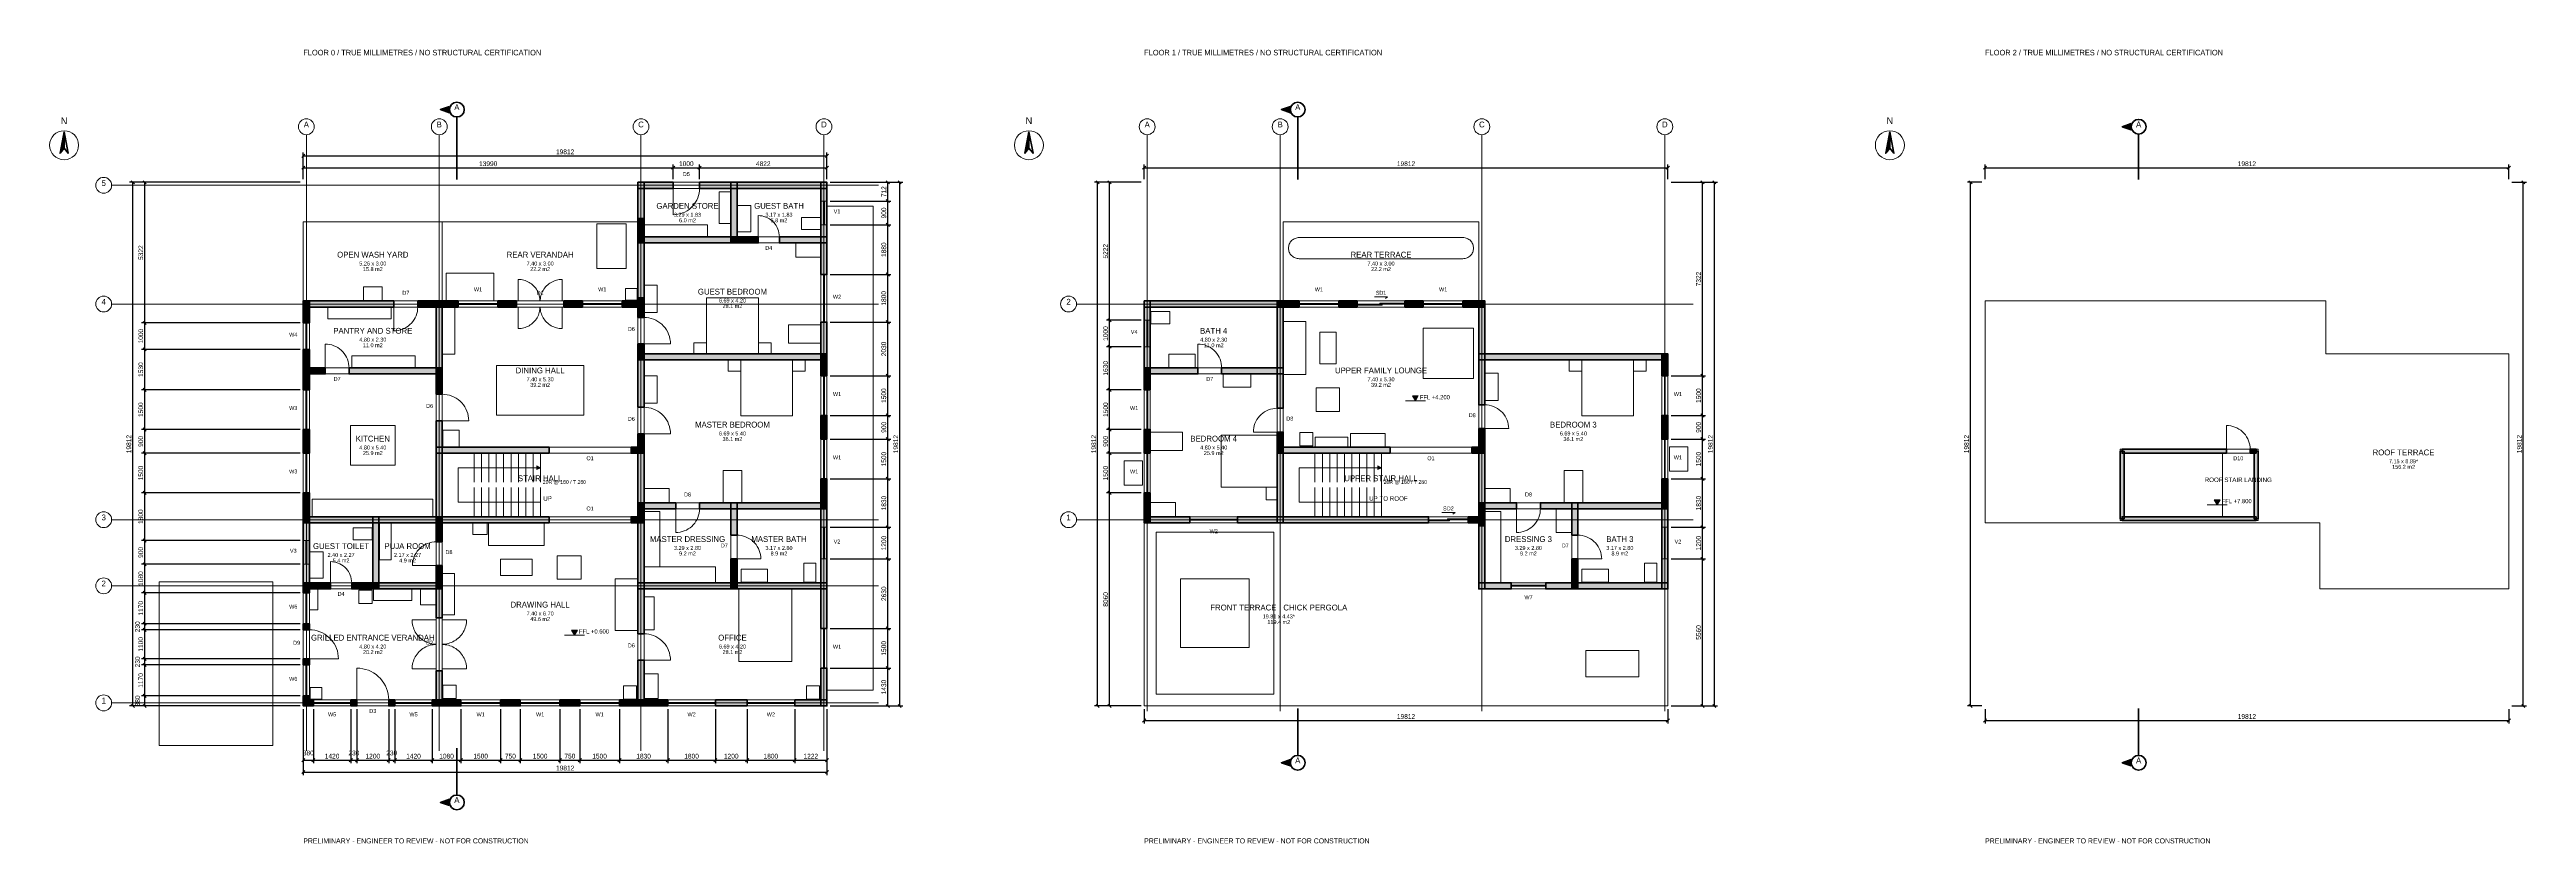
# Model space of a CAD drawing. Header units: millimetres. Extents: x -9600 to 84106, y -5203 to 24833.
import ezdxf
from ezdxf.enums import TextEntityAlignment as Align

# ---------------------------------------------------------------- set-up
doc = ezdxf.new("R2010")
doc.units = ezdxf.units.MM
for name, color, linetype, lineweight in [('A-ANNO', 7, 'Continuous', 18), ('A-DIMS', 7, 'Continuous', 13), ('A-DOOR', 3, 'Continuous', 18), ('A-EXT', 30, 'Continuous', 18), ('A-FLOR', 8, 'Continuous', 13), ('A-FURN', 8, 'Continuous', 13), ('A-GRID', 8, 'Continuous', 13), ('A-LEVL', 7, 'Continuous', 13), ('A-SECT', 1, 'Continuous', 35), ('A-STAIR', 7, 'Continuous', 18), ('A-TAGS', 1, 'Continuous', 13), ('A-WALL', 7, 'Continuous', 35), ('A-WIND', 4, 'Continuous', 18)]:
    doc.layers.add(name, color=color, linetype=linetype, lineweight=lineweight)
doc.dimstyles.new('FF-ARCH', dxfattribs={"dimtxt": 180, "dimasz": 90, "dimexe": 120, "dimexo": 120, "dimgap": 60, "dimtad": 1, "dimdec": 0, "dimtsz": 60, "dimcen": 2.5, "dimazin": 3, "dimtfac": 1, "dimtmove": 0, "dimatfit": 3})

msp = doc.modelspace()

# ---------------------------------------------------------------- hatches: boundary and pattern name
at = {"layer": 'A-LEVL'}
for points in [[(41962, 11730), (42182, 11730), (42072, 11540)], [(72294, 7800), (72514, 7800), (72404, 7610)], [(10150, 2870), (10370, 2870), (10260, 2680)]]:
    msp.add_hatch(color=7, dxfattribs=at).paths.add_polyline_path(points)
at = {"layer": 'A-SECT'}
for points in [[(5530, 22682), (5190, 22562), (5530, 22442)], [(37342, 22682), (37002, 22562), (37342, 22442)], [(69154, 22032), (68814, 21912), (69154, 21792)], [(37342, -2270), (37002, -2150), (37342, -2030)], [(69154, -2270), (68814, -2150), (69154, -2030)], [(5530, -3770), (5190, -3650), (5530, -3530)]]:
    msp.add_hatch(color=7, dxfattribs=at).paths.add_polyline_path(points)
at = {"layer": 'A-STAIR'}
for points in [[(8840, 8940), (8840, 9080), (8980, 9010)], [(40652, 8940), (40652, 9080), (40792, 9010)]]:
    msp.add_hatch(color=7, dxfattribs=at).paths.add_polyline_path(points)
at = {"layer": 'A-WALL'}
for points in [[(-9050, 21718), (-9204, 20909.5), (-9050, 21102)], [(27452, 21718), (27298, 20909.5), (27452, 21102)], [(60024, 21718), (59870, 20909.5), (60024, 21102)], [(12660, 19697), (12660, 19812), (12890, 19812), (12890, 18320), (12890, 18205), (12660, 18205), (12660, 19697)], [(12775, 19582), (12660, 19582), (12660, 19812), (13990, 19812), (13990, 19582), (12775, 19582)], [(16410, 19812), (16410, 19582), (14990, 19582), (14990, 19812), (16295, 19812), (16410, 19812)], [(16180, 19697), (16180, 19812), (16410, 19812), (16410, 17635), (16410, 17520), (16180, 17520), (16180, 19697)], [(19697, 19812), (19812, 19812), (19812, 19582), (16295, 19582), (16180, 19582), (16180, 19812), (19697, 19812)], [(19582, 19697), (19582, 19812), (19812, 19812), (19812, 17635), (19812, 17520), (19582, 17520), (19582, 19697)], [(12660, 18320), (12660, 18435), (12890, 18435), (12890, 17635), (12890, 17520), (12660, 17520), (12660, 18320)], [(12660, 17635), (12660, 17750), (12890, 17750), (12890, 15320), (12890, 15205), (12660, 15205), (12660, 17635)], [(16295, 17750), (16410, 17750), (16410, 17520), (12775, 17520), (12660, 17520), (12660, 17750), (16295, 17750)], [(16295, 17520), (16180, 17520), (16180, 17750), (17210, 17750), (17210, 17520), (16295, 17520)], [(19812, 17750), (19812, 17520), (18010, 17520), (18010, 17750), (19697, 17750), (19812, 17750)], [(19582, 17750), (19812, 17750), (19812, 16320), (19582, 16320), (19582, 17635), (19582, 17750)], [(0, 15320), (230, 15320), (230, 14490), (0, 14490), (0, 15205), (0, 15320)], [(115, 15090), (0, 15090), (0, 15320), (3430, 15320), (3430, 15090), (115, 15090)], [(5260, 15320), (5260, 15090), (4330, 15090), (4330, 15320), (5145, 15320), (5260, 15320)], [(5030, 15205), (5030, 15320), (5260, 15320), (5260, 12675), (5260, 12560), (5030, 12560), (5030, 15205)], [(5260, 15320), (5375, 15320), (5375, 15090), (5145, 15090), (5030, 15090), (5030, 15320), (5260, 15320)], [(5145, 15320), (5860, 15320), (5860, 15090), (5260, 15090), (5145, 15090), (5145, 15320)], [(7360, 15320), (8060, 15320), (8060, 15090), (7360, 15090), (7360, 15320)], [(10560, 15320), (10560, 15090), (9860, 15090), (9860, 15320), (10560, 15320)], [(12060, 15090), (12060, 15320), (12660, 15320), (12775, 15320), (12775, 15090), (12060, 15090)], [(12775, 15320), (12890, 15320), (12890, 15090), (12660, 15090), (12545, 15090), (12545, 15320), (12775, 15320)], [(12660, 15320), (12660, 15435), (12890, 15435), (12890, 15205), (12890, 15090), (12660, 15090), (12660, 15320)], [(12660, 15320), (12890, 15320), (12890, 14700), (12660, 14700), (12660, 15205), (12660, 15320)], [(31812, 15205), (31812, 15320), (32042, 15320), (32042, 12675), (32042, 12560), (31812, 12560), (31812, 15205)], [(36957, 15320), (37072, 15320), (37072, 15090), (31927, 15090), (31812, 15090), (31812, 15320), (36957, 15320)], [(36842, 15205), (36842, 15320), (37072, 15320), (37072, 12675), (37072, 12560), (36842, 12560), (36842, 15205)], [(37072, 15320), (37187, 15320), (37187, 15090), (36957, 15090), (36842, 15090), (36842, 15320), (37072, 15320)], [(36957, 15320), (37672, 15320), (37672, 15090), (37072, 15090), (36957, 15090), (36957, 15320)], [(39172, 15320), (39872, 15320), (39872, 15090), (39172, 15090), (39172, 15320)], [(42372, 15320), (42372, 15090), (41672, 15090), (41672, 15320), (42372, 15320)], [(43872, 15090), (43872, 15320), (44472, 15320), (44587, 15320), (44587, 15090), (43872, 15090)], [(44587, 15320), (44702, 15320), (44702, 15090), (44472, 15090), (44357, 15090), (44357, 15320), (44587, 15320)], [(44472, 15205), (44472, 15320), (44702, 15320), (44702, 13205), (44702, 13090), (44472, 13090), (44472, 15205)], [(19812, 13205), (19812, 13090), (19582, 13090), (19582, 14520), (19812, 14520), (19812, 13205)], [(230, 12675), (230, 12560), (0, 12560), (0, 13490), (230, 13490), (230, 12675)], [(12890, 13205), (12890, 13090), (12660, 13090), (12660, 13700), (12890, 13700), (12890, 13205)], [(12660, 13320), (12890, 13320), (12890, 11300), (12660, 11300), (12660, 13205), (12660, 13320)], [(19697, 13320), (19812, 13320), (19812, 13090), (12775, 13090), (12660, 13090), (12660, 13320), (19697, 13320)], [(19812, 13320), (19812, 12490), (19582, 12490), (19582, 13205), (19582, 13320), (19812, 13320)], [(44472, 13320), (44702, 13320), (44702, 11390), (44472, 11390), (44472, 13205), (44472, 13320)], [(51509, 13320), (51624, 13320), (51624, 13090), (44587, 13090), (44472, 13090), (44472, 13320), (51509, 13320)], [(51624, 13320), (51624, 12490), (51394, 12490), (51394, 13205), (51394, 13320), (51624, 13320)], [(230, 12790), (230, 11960), (0, 11960), (0, 12675), (0, 12790), (230, 12790)], [(115, 12560), (0, 12560), (0, 12790), (830, 12790), (830, 12560), (115, 12560)], [(5260, 12790), (5260, 12560), (1730, 12560), (1730, 12790), (5145, 12790), (5260, 12790)], [(5030, 12790), (5260, 12790), (5260, 11790), (5030, 11790), (5030, 12675), (5030, 12790)], [(32042, 12790), (32042, 11960), (31812, 11960), (31812, 12675), (31812, 12790), (32042, 12790)], [(31927, 12560), (31812, 12560), (31812, 12790), (33842, 12790), (33842, 12560), (31927, 12560)], [(37072, 12790), (37072, 12560), (34742, 12560), (34742, 12790), (36957, 12790), (37072, 12790)], [(36842, 12790), (37072, 12790), (37072, 11260), (36842, 11260), (36842, 12675), (36842, 12790)], [(230, 9560), (0, 9560), (0, 10460), (230, 10460), (230, 9560)], [(5260, 9675), (5260, 9560), (5030, 9560), (5030, 10790), (5260, 10790), (5260, 9675)], [(19812, 10090), (19582, 10090), (19582, 10990), (19812, 10990), (19812, 10090)], [(32042, 9560), (31812, 9560), (31812, 10460), (32042, 10460), (32042, 9560)], [(37072, 9675), (37072, 9560), (36842, 9560), (36842, 10360), (37072, 10360), (37072, 9675)], [(44702, 9675), (44702, 9560), (44472, 9560), (44472, 10490), (44702, 10490), (44702, 9675)], [(51624, 10090), (51394, 10090), (51394, 10990), (51624, 10990), (51624, 10090)], [(5030, 9675), (5030, 9790), (5260, 9790), (5260, 7045), (5260, 6930), (5030, 6930), (5030, 9675)], [(5145, 9560), (5030, 9560), (5030, 9790), (9300, 9790), (9300, 9560), (5145, 9560)], [(12890, 9790), (12890, 9560), (12400, 9560), (12400, 9790), (12775, 9790), (12890, 9790)], [(12890, 9675), (12890, 9560), (12660, 9560), (12660, 10300), (12890, 10300), (12890, 9675)], [(12660, 9675), (12660, 9790), (12890, 9790), (12890, 7575), (12890, 7460), (12660, 7460), (12660, 9675)], [(36842, 9675), (36842, 9790), (37072, 9790), (37072, 7045), (37072, 6930), (36842, 6930), (36842, 9675)], [(36957, 9560), (36842, 9560), (36842, 9790), (41112, 9790), (41112, 9560), (36957, 9560)], [(44702, 9790), (44702, 9560), (44212, 9560), (44212, 9790), (44587, 9790), (44702, 9790)], [(44472, 9675), (44472, 9790), (44702, 9790), (44702, 7575), (44702, 7460), (44472, 7460), (44472, 9675)], [(68734, 9635), (68884, 9635), (68884, 7085), (68734, 7085), (68734, 9635)], [(68809, 9710), (72754, 9710), (72754, 9560), (68809, 9560), (68809, 9710)], [(73879, 9710), (73879, 9560), (73654, 9560), (73654, 9710), (73879, 9710)], [(73804, 9635), (73954, 9635), (73954, 7085), (73804, 7085), (73804, 9635)], [(19812, 7460), (19582, 7460), (19582, 8590), (19812, 8590), (19812, 7575), (19812, 7460)], [(51624, 7460), (51394, 7460), (51394, 8590), (51624, 8590), (51624, 7575), (51624, 7460)], [(230, 6930), (0, 6930), (0, 8060), (230, 8060), (230, 7045), (230, 6930)], [(12660, 7575), (12660, 7690), (12890, 7690), (12890, 7045), (12890, 6930), (12660, 6930), (12660, 7575)], [(12775, 7460), (12660, 7460), (12660, 7690), (14090, 7690), (14090, 7460), (12775, 7460)], [(16410, 7690), (16410, 7460), (14990, 7460), (14990, 7690), (16295, 7690), (16410, 7690)], [(16180, 7690), (16410, 7690), (16410, 6460), (16180, 6460), (16180, 7575), (16180, 7690)], [(19697, 7690), (19812, 7690), (19812, 7460), (16295, 7460), (16180, 7460), (16180, 7690), (19697, 7690)], [(19582, 7575), (19582, 7690), (19812, 7690), (19812, 4545), (19812, 4430), (19582, 4430), (19582, 7575)], [(32042, 6930), (31812, 6930), (31812, 8060), (32042, 8060), (32042, 7045), (32042, 6930)], [(44472, 7575), (44472, 7690), (44702, 7690), (44702, 7045), (44702, 6930), (44472, 6930), (44472, 7575)], [(44587, 7460), (44472, 7460), (44472, 7690), (45902, 7690), (45902, 7460), (44587, 7460)], [(48222, 7690), (48222, 7460), (46802, 7460), (46802, 7690), (48107, 7690), (48222, 7690)], [(47992, 7690), (48222, 7690), (48222, 6460), (47992, 6460), (47992, 7575), (47992, 7690)], [(51509, 7690), (51624, 7690), (51624, 7460), (48107, 7460), (47992, 7460), (47992, 7690), (51509, 7690)], [(51394, 7575), (51394, 7690), (51624, 7690), (51624, 4545), (51624, 4430), (51394, 4430), (51394, 7575)], [(0, 7045), (0, 7160), (230, 7160), (230, 4545), (230, 4430), (0, 4430), (0, 7045)], [(2745, 7160), (2860, 7160), (2860, 6930), (115, 6930), (0, 6930), (0, 7160), (2745, 7160)], [(2630, 7045), (2630, 7160), (2860, 7160), (2860, 4545), (2860, 4430), (2630, 4430), (2630, 7045)], [(5145, 7160), (5260, 7160), (5260, 6930), (2745, 6930), (2630, 6930), (2630, 7160), (5145, 7160)], [(5030, 7160), (5260, 7160), (5260, 6210), (5030, 6210), (5030, 7045), (5030, 7160)], [(5145, 6930), (5030, 6930), (5030, 7160), (9300, 7160), (9300, 6930), (5145, 6930)], [(12890, 7160), (12890, 6930), (12400, 6930), (12400, 7160), (12775, 7160), (12890, 7160)], [(12660, 7045), (12660, 7160), (12890, 7160), (12890, 4545), (12890, 4430), (12660, 4430), (12660, 7045)], [(31927, 6930), (31812, 6930), (31812, 7160), (33542, 7160), (33542, 6930), (31927, 6930)], [(37072, 7160), (37072, 6930), (35342, 6930), (35342, 7160), (36957, 7160), (37072, 7160)], [(36957, 6930), (36842, 6930), (36842, 7160), (42572, 7160), (42572, 6930), (36957, 6930)], [(44587, 7160), (44587, 6930), (44072, 6930), (44072, 7160), (44472, 7160), (44587, 7160)], [(44587, 7160), (44702, 7160), (44702, 6930), (44472, 6930), (44357, 6930), (44357, 7160), (44587, 7160)], [(44472, 7045), (44472, 7160), (44702, 7160), (44702, 6930), (44702, 6815), (44472, 6815), (44472, 7045)], [(44472, 6930), (44472, 7045), (44702, 7045), (44702, 4545), (44702, 4430), (44472, 4430), (44472, 6930)], [(68809, 7010), (68809, 7160), (73879, 7160), (73879, 7010), (68809, 7010)], [(5260, 4545), (5260, 4430), (5030, 4430), (5030, 5310), (5260, 5310), (5260, 4545)], [(16410, 4545), (16410, 4430), (16180, 4430), (16180, 5560), (16410, 5560), (16410, 4545)], [(48222, 4545), (48222, 4430), (47992, 4430), (47992, 5560), (48222, 5560), (48222, 4545)], [(230, 4280), (0, 4280), (0, 4545), (0, 4660), (230, 4660), (230, 4280)], [(115, 4430), (0, 4430), (0, 4660), (1030, 4660), (1030, 4430), (115, 4430)], [(2860, 4660), (2860, 4430), (1830, 4430), (1830, 4660), (2745, 4660), (2860, 4660)], [(5145, 4660), (5260, 4660), (5260, 4430), (2745, 4430), (2630, 4430), (2630, 4660), (5145, 4660)], [(5030, 4660), (5260, 4660), (5260, 3330), (5030, 3330), (5030, 4545), (5030, 4660)], [(12660, 4660), (12890, 4660), (12890, 2730), (12660, 2730), (12660, 4545), (12660, 4660)], [(16295, 4660), (16410, 4660), (16410, 4430), (12775, 4430), (12660, 4430), (12660, 4660), (16295, 4660)], [(19697, 4660), (19812, 4660), (19812, 4430), (16295, 4430), (16180, 4430), (16180, 4660), (19697, 4660)], [(19582, 4660), (19812, 4660), (19812, 2930), (19582, 2930), (19582, 4545), (19582, 4660)], [(44587, 4430), (44472, 4430), (44472, 4660), (45702, 4660), (45702, 4430), (44587, 4430)], [(48222, 4660), (48222, 4430), (47002, 4430), (47002, 4660), (48107, 4660), (48222, 4660)], [(51509, 4660), (51624, 4660), (51624, 4430), (48107, 4430), (47992, 4430), (47992, 4660), (51509, 4660)], [(0, 2880), (0, 3110), (230, 3110), (230, 2880), (0, 2880)], [(0, 1780), (230, 1780), (230, 1550), (0, 1550), (0, 1780)], [(5260, 115), (5260, 0), (5030, 0), (5030, 1330), (5260, 1330), (5260, 115)], [(12890, 115), (12890, 0), (12660, 0), (12660, 1730), (12890, 1730), (12890, 115)], [(19812, 115), (19812, 0), (19582, 0), (19582, 1430), (19812, 1430), (19812, 115)], [(0, 0), (0, 380), (230, 380), (230, 115), (230, 0), (0, 0)], [(0, 230), (380, 230), (380, 0), (115, 0), (0, 0), (0, 230)], [(2030, 230), (2030, 0), (1800, 0), (1800, 230), (2030, 230)], [(3230, 230), (3460, 230), (3460, 0), (3230, 0), (3230, 230)], [(4880, 0), (4880, 230), (5145, 230), (5260, 230), (5260, 0), (4880, 0)], [(5030, 230), (5960, 230), (5960, 0), (5145, 0), (5030, 0), (5030, 230)], [(7460, 230), (8210, 230), (8210, 0), (7460, 0), (7460, 230)], [(9710, 0), (9710, 230), (10460, 230), (10460, 0), (9710, 0)], [(11960, 0), (11960, 230), (12775, 230), (12890, 230), (12890, 0), (11960, 0)], [(12660, 0), (12660, 230), (13790, 230), (13790, 0), (12775, 0), (12660, 0)], [(15590, 0), (15590, 230), (16790, 230), (16790, 0), (15590, 0)], [(19812, 0), (18590, 0), (18590, 230), (19697, 230), (19812, 230), (19812, 0)]]:
    msp.add_hatch(color=7, dxfattribs=at).paths.add_polyline_path(points)

# ---------------------------------------------------------------- linework, layer by layer
at = {"layer": 'A-ANNO'}
for centre in [(-9050, 21212), (27452, 21212), (60024, 21212)]:
    msp.add_circle(centre, 550, dxfattribs=at)
at = {"layer": 'A-DOOR'}
for p, q in [((13990, 19582), (13990, 18582)), ((17210, 17750), (17210, 18550)), ((8130, 15310), (8130, 16136)), ((8184, 16134.2), (8130, 16136)), ((8237.8, 16128.9), (8184, 16134.2)), ((8291.1, 16120.1), (8237.8, 16128.9)), ((8343.8, 16107.9), (8291.1, 16120.1)), ((8395.5, 16092.2), (8343.8, 16107.9)), ((8446.1, 16073.1), (8395.5, 16092.2)), ((8495.3, 16050.8), (8446.1, 16073.1)), ((8543, 16025.3), (8495.3, 16050.8)), ((8588.9, 15996.8), (8543, 16025.3)), ((8632.8, 15965.3), (8588.9, 15996.8)), ((8674.6, 15931), (8632.8, 15965.3)), ((8714.1, 15894.1), (8674.6, 15931)), ((9205.9, 15894.1), (9245.4, 15931)), ((9245.4, 15931), (9287.2, 15965.3)), ((9287.2, 15965.3), (9331.1, 15996.8)), ((9331.1, 15996.8), (9377, 16025.3)), ((9377, 16025.3), (9424.7, 16050.8)), ((9424.7, 16050.8), (9473.9, 16073.1)), ((9473.9, 16073.1), (9524.5, 16092.2)), ((9524.5, 16092.2), (9576.2, 16107.9)), ((9576.2, 16107.9), (9628.9, 16120.1)), ((9628.9, 16120.1), (9682.2, 16128.9)), ((9682.2, 16128.9), (9736, 16134.2)), ((9736, 16134.2), (9790, 16136)), ((9790, 15310), (9790, 16136)), ((3430, 15090), (3430, 14190)), ((8130, 15100), (8130, 14274)), ((8751, 15854.6), (8714.1, 15894.1)), ((8785.3, 15812.8), (8751, 15854.6)), ((8816.8, 15768.9), (8785.3, 15812.8)), ((8845.3, 15723), (8816.8, 15768.9)), ((8870.8, 15675.3), (8845.3, 15723)), ((8893.1, 15626.1), (8870.8, 15675.3)), ((8912.2, 15575.5), (8893.1, 15626.1)), ((8927.9, 15523.8), (8912.2, 15575.5)), ((8940.1, 15471.1), (8927.9, 15523.8)), ((8948.9, 15417.8), (8940.1, 15471.1)), ((8954.2, 15364), (8948.9, 15417.8)), ((8954.2, 15046), (8948.9, 14992.2)), ((8956, 15310), (8954.2, 15364)), ((8956, 15100), (8954.2, 15046)), ((8964, 15310), (8965.8, 15364)), ((8964, 15100), (8965.8, 15046)), ((8965.8, 15364), (8971.1, 15417.8)), ((8965.8, 15046), (8971.1, 14992.2)), ((8971.1, 15417.8), (8979.9, 15471.1)), ((8979.9, 15471.1), (8992.1, 15523.8)), ((8992.1, 15523.8), (9007.8, 15575.5)), ((9007.8, 15575.5), (9026.9, 15626.1)), ((9026.9, 15626.1), (9049.2, 15675.3)), ((9049.2, 15675.3), (9074.7, 15723)), ((9074.7, 15723), (9103.2, 15768.9)), ((9103.2, 15768.9), (9134.7, 15812.8)), ((9134.7, 15812.8), (9169, 15854.6)), ((9169, 15854.6), (9205.9, 15894.1)), ((9790, 15100), (9790, 14274)), ((40522, 15480), (41022, 15480)), ((41022, 15480), (40942, 15420)), ((8184, 14275.8), (8130, 14274)), ((8237.8, 14281.1), (8184, 14275.8)), ((8291.1, 14289.9), (8237.8, 14281.1)), ((8343.8, 14302.1), (8291.1, 14289.9)), ((8395.5, 14317.8), (8343.8, 14302.1)), ((8446.1, 14336.9), (8395.5, 14317.8)), ((8495.3, 14359.2), (8446.1, 14336.9)), ((8543, 14384.7), (8495.3, 14359.2)), ((8588.9, 14413.2), (8543, 14384.7)), ((8632.8, 14444.7), (8588.9, 14413.2)), ((8674.6, 14479), (8632.8, 14444.7)), ((8714.1, 14515.9), (8674.6, 14479)), ((8751, 14555.4), (8714.1, 14515.9)), ((8785.3, 14597.2), (8751, 14555.4)), ((8816.8, 14641.1), (8785.3, 14597.2)), ((8845.3, 14687), (8816.8, 14641.1)), ((8870.8, 14734.7), (8845.3, 14687)), ((8893.1, 14783.9), (8870.8, 14734.7)), ((8912.2, 14834.5), (8893.1, 14783.9)), ((8927.9, 14886.2), (8912.2, 14834.5)), ((8940.1, 14938.9), (8927.9, 14886.2)), ((8948.9, 14992.2), (8940.1, 14938.9)), ((8971.1, 14992.2), (8979.9, 14938.9)), ((8979.9, 14938.9), (8992.1, 14886.2)), ((8992.1, 14886.2), (9007.8, 14834.5)), ((9007.8, 14834.5), (9026.9, 14783.9)), ((9026.9, 14783.9), (9049.2, 14734.7)), ((9049.2, 14734.7), (9074.7, 14687)), ((9074.7, 14687), (9103.2, 14641.1)), ((9103.2, 14641.1), (9134.7, 14597.2)), ((9134.7, 14597.2), (9169, 14555.4)), ((9169, 14555.4), (9205.9, 14515.9)), ((9205.9, 14515.9), (9245.4, 14479)), ((9245.4, 14479), (9287.2, 14444.7)), ((9287.2, 14444.7), (9331.1, 14413.2)), ((9331.1, 14413.2), (9377, 14384.7)), ((9377, 14384.7), (9424.7, 14359.2)), ((9424.7, 14359.2), (9473.9, 14336.9)), ((9473.9, 14336.9), (9524.5, 14317.8)), ((9524.5, 14317.8), (9576.2, 14302.1)), ((9576.2, 14302.1), (9628.9, 14289.9)), ((9628.9, 14289.9), (9682.2, 14281.1)), ((9682.2, 14281.1), (9736, 14275.8)), ((9736, 14275.8), (9790, 14274)), ((830, 12790), (830, 13690)), ((12890, 13700), (13890, 13700)), ((33842, 12790), (33842, 13690)), ((5260, 10790), (6260, 10790)), ((36842, 10360), (35942, 10360)), ((44702, 10490), (45602, 10490)), ((72754, 9710), (72754, 10610)), ((9300, 9790), (12400, 9790)), ((9300, 9560), (12400, 9560)), ((12890, 10300), (13890, 10300)), ((41112, 9790), (44212, 9790)), ((41112, 9560), (44212, 9560)), ((9300, 7160), (12400, 7160)), ((9300, 6930), (12400, 6930)), ((14090, 7460), (14090, 6560)), ((43072, 7320), (43572, 7320)), ((43572, 7320), (43492, 7260)), ((45902, 7460), (45902, 6560)), ((1030, 4660), (1030, 5460)), ((5030, 5310), (4130, 5310)), ((16410, 5560), (17310, 5560)), ((48222, 5560), (49122, 5560)), ((5040, 3260), (4114, 3260)), ((4116, 3199.4), (4114, 3260)), ((4121.9, 3139.1), (4116, 3199.4)), ((4131.8, 3079.3), (4121.9, 3139.1)), ((4145.6, 3020.3), (4131.8, 3079.3)), ((4163.1, 2962.3), (4145.6, 3020.3)), ((4184.5, 2905.6), (4163.1, 2962.3)), ((4209.5, 2850.4), (4184.5, 2905.6)), ((4238.1, 2797), (4209.5, 2850.4)), ((5250, 3260), (6176, 3260)), ((6051.9, 2797), (6080.5, 2850.4)), ((6080.5, 2850.4), (6105.5, 2905.6)), ((6105.5, 2905.6), (6126.9, 2962.3)), ((6126.9, 2962.3), (6144.4, 3020.3)), ((6144.4, 3020.3), (6158.2, 3079.3)), ((6158.2, 3079.3), (6168.1, 3139.1)), ((6168.1, 3139.1), (6174, 3199.4)), ((6174, 3199.4), (6176, 3260)), ((4270.1, 2745.5), (4238.1, 2797)), ((4270.1, 1914.5), (4238.1, 1863)), ((4305.4, 2696.3), (4270.1, 2745.5)), ((4305.4, 1963.7), (4270.1, 1914.5)), ((4343.8, 2649.4), (4305.4, 2696.3)), ((4343.8, 2010.6), (4305.4, 1963.7)), ((4385.2, 2605.2), (4343.8, 2649.4)), ((4385.2, 2054.8), (4343.8, 2010.6)), ((4429.4, 2563.8), (4385.2, 2605.2)), ((4429.4, 2096.2), (4385.2, 2054.8)), ((4476.3, 2525.4), (4429.4, 2563.8)), ((4476.3, 2134.6), (4429.4, 2096.2)), ((4525.5, 2490.1), (4476.3, 2525.4)), ((4525.5, 2169.9), (4476.3, 2134.6)), ((4577, 2458.1), (4525.5, 2490.1)), ((4577, 2201.9), (4525.5, 2169.9)), ((4630.4, 2429.5), (4577, 2458.1)), ((4630.4, 2230.5), (4577, 2201.9)), ((4685.6, 2404.5), (4630.4, 2429.5)), ((4685.6, 2255.5), (4630.4, 2230.5)), ((4742.3, 2383.1), (4685.6, 2404.5)), ((4742.3, 2276.9), (4685.6, 2255.5)), ((4800.3, 2365.6), (4742.3, 2383.1)), ((4800.3, 2294.4), (4742.3, 2276.9)), ((4859.3, 2351.8), (4800.3, 2365.6)), ((4859.3, 2308.2), (4800.3, 2294.4)), ((4919.1, 2341.9), (4859.3, 2351.8)), ((4919.1, 2318.1), (4859.3, 2308.2)), ((4979.4, 2336), (4919.1, 2341.9)), ((4979.4, 2324), (4919.1, 2318.1)), ((5040, 2334), (4979.4, 2336)), ((5040, 2326), (4979.4, 2324)), ((5250, 2334), (5310.6, 2336)), ((5250, 2326), (5310.6, 2324)), ((5310.6, 2336), (5370.9, 2341.9)), ((5310.6, 2324), (5370.9, 2318.1)), ((5370.9, 2341.9), (5430.7, 2351.8)), ((5370.9, 2318.1), (5430.7, 2308.2)), ((5430.7, 2351.8), (5489.7, 2365.6)), ((5430.7, 2308.2), (5489.7, 2294.4)), ((5489.7, 2365.6), (5547.7, 2383.1)), ((5489.7, 2294.4), (5547.7, 2276.9)), ((5547.7, 2383.1), (5604.4, 2404.5)), ((5547.7, 2276.9), (5604.4, 2255.5)), ((5604.4, 2404.5), (5659.6, 2429.5)), ((5604.4, 2255.5), (5659.6, 2230.5)), ((5659.6, 2429.5), (5713, 2458.1)), ((5659.6, 2230.5), (5713, 2201.9)), ((5713, 2458.1), (5764.5, 2490.1)), ((5713, 2201.9), (5764.5, 2169.9)), ((5764.5, 2490.1), (5813.7, 2525.4)), ((5764.5, 2169.9), (5813.7, 2134.6)), ((5813.7, 2525.4), (5860.6, 2563.8)), ((5813.7, 2134.6), (5860.6, 2096.2)), ((5860.6, 2563.8), (5904.8, 2605.2)), ((5860.6, 2096.2), (5904.8, 2054.8)), ((5904.8, 2605.2), (5946.2, 2649.4)), ((5904.8, 2054.8), (5946.2, 2010.6)), ((5946.2, 2649.4), (5984.6, 2696.3)), ((5946.2, 2010.6), (5984.6, 1963.7)), ((5984.6, 2696.3), (6019.9, 2745.5)), ((5984.6, 1963.7), (6019.9, 1914.5)), ((6019.9, 2745.5), (6051.9, 2797)), ((6019.9, 1914.5), (6051.9, 1863)), ((230, 1780), (1330, 1780)), ((2030, 230), (2030, 1430)), ((4116, 1460.6), (4114, 1400)), ((5040, 1400), (4114, 1400)), ((4121.9, 1520.9), (4116, 1460.6)), ((4131.8, 1580.7), (4121.9, 1520.9)), ((4145.6, 1639.7), (4131.8, 1580.7)), ((4163.1, 1697.7), (4145.6, 1639.7)), ((4184.5, 1754.4), (4163.1, 1697.7)), ((4209.5, 1809.6), (4184.5, 1754.4)), ((4238.1, 1863), (4209.5, 1809.6)), ((5250, 1400), (6176, 1400)), ((6051.9, 1863), (6080.5, 1809.6)), ((6080.5, 1809.6), (6105.5, 1754.4)), ((6105.5, 1754.4), (6126.9, 1697.7)), ((6126.9, 1697.7), (6144.4, 1639.7)), ((6144.4, 1639.7), (6158.2, 1580.7)), ((6158.2, 1580.7), (6168.1, 1520.9)), ((6168.1, 1520.9), (6174, 1460.6)), ((6174, 1460.6), (6176, 1400)), ((12890, 1730), (13890, 1730))]:
    msp.add_line(p, q, dxfattribs=at)
for points in [[(14990, 19582), (14985.7, 19489.7), (14973, 19398.3), (14951.8, 19308.3), (14922.5, 19220.8), (14885.2, 19136.3), (14840.2, 19055.6), (14788, 18979.4), (14729, 18908.3), (14663.7, 18843), (14592.6, 18784), (14516.4, 18731.8), (14435.7, 18686.8), (14351.2, 18649.5), (14263.7, 18620.2), (14173.7, 18599), (14082.3, 18586.3), (13990, 18582)], [(18010, 17750), (18006.6, 17823.8), (17996.4, 17897), (17979.5, 17968.9), (17956, 18039), (17926.1, 18106.6), (17890.2, 18171.1), (17848.4, 18232.1), (17801.2, 18289), (17749, 18341.2), (17692.1, 18388.4), (17631.1, 18430.2), (17566.6, 18466.1), (17499, 18496), (17428.9, 18519.5), (17357, 18536.4), (17283.8, 18546.6), (17210, 18550)], [(4330, 15090), (4326.2, 15007), (4314.7, 14924.6), (4295.6, 14843.7), (4269.2, 14764.9), (4235.6, 14688.8), (4195.2, 14616.2), (4148.2, 14547.6), (4095.1, 14483.7), (4036.3, 14424.9), (3972.4, 14371.8), (3903.8, 14324.8), (3831.2, 14284.4), (3755.1, 14250.8), (3676.3, 14224.4), (3595.4, 14205.3), (3513, 14193.8), (3430, 14190)], [(12890, 14700), (12982.3, 14695.7), (13073.7, 14683), (13163.7, 14661.8), (13251.2, 14632.5), (13335.7, 14595.2), (13416.4, 14550.2), (13492.6, 14498), (13563.7, 14439), (13629, 14373.7), (13688, 14302.6), (13740.2, 14226.4), (13785.2, 14145.7), (13822.5, 14061.2), (13851.8, 13973.7), (13873, 13883.7), (13885.7, 13792.3), (13890, 13700)], [(1730, 12790), (1726.2, 12873), (1714.7, 12955.4), (1695.6, 13036.3), (1669.2, 13115.1), (1635.6, 13191.2), (1595.2, 13263.8), (1548.2, 13332.4), (1495.1, 13396.3), (1436.3, 13455.1), (1372.4, 13508.2), (1303.8, 13555.2), (1231.2, 13595.6), (1155.1, 13629.2), (1076.3, 13655.6), (995.4, 13674.7), (913, 13686.2), (830, 13690)], [(34742, 12790), (34738.2, 12873), (34726.7, 12955.4), (34707.6, 13036.3), (34681.2, 13115.1), (34647.6, 13191.2), (34607.2, 13263.8), (34560.2, 13332.4), (34507.1, 13396.3), (34448.3, 13455.1), (34384.4, 13508.2), (34315.8, 13555.2), (34243.2, 13595.6), (34167.1, 13629.2), (34088.3, 13655.6), (34007.4, 13674.7), (33925, 13686.2), (33842, 13690)], [(5260, 11790), (5352.3, 11785.7), (5443.7, 11773), (5533.7, 11751.8), (5621.2, 11722.5), (5705.7, 11685.2), (5786.4, 11640.2), (5862.6, 11588), (5933.7, 11529), (5999, 11463.7), (6058, 11392.6), (6110.2, 11316.4), (6155.2, 11235.7), (6192.5, 11151.2), (6221.8, 11063.7), (6243, 10973.7), (6255.7, 10882.3), (6260, 10790)], [(12890, 11300), (12982.3, 11295.7), (13073.7, 11283), (13163.7, 11261.8), (13251.2, 11232.5), (13335.7, 11195.2), (13416.4, 11150.2), (13492.6, 11098), (13563.7, 11039), (13629, 10973.7), (13688, 10902.6), (13740.2, 10826.4), (13785.2, 10745.7), (13822.5, 10661.2), (13851.8, 10573.7), (13873, 10483.7), (13885.7, 10392.3), (13890, 10300)], [(36842, 11260), (36759, 11256.2), (36676.6, 11244.7), (36595.7, 11225.6), (36516.9, 11199.2), (36440.8, 11165.6), (36368.2, 11125.2), (36299.6, 11078.2), (36235.7, 11025.1), (36176.9, 10966.3), (36123.8, 10902.4), (36076.8, 10833.8), (36036.4, 10761.2), (36002.8, 10685.1), (35976.4, 10606.3), (35957.3, 10525.4), (35945.8, 10443), (35942, 10360)], [(44702, 11390), (44785, 11386.2), (44867.4, 11374.7), (44948.3, 11355.6), (45027.1, 11329.2), (45103.2, 11295.6), (45175.8, 11255.2), (45244.4, 11208.2), (45308.3, 11155.1), (45367.1, 11096.3), (45420.2, 11032.4), (45467.2, 10963.8), (45507.6, 10891.2), (45541.2, 10815.1), (45567.6, 10736.3), (45586.7, 10655.4), (45598.2, 10573), (45602, 10490)], [(73654, 9710), (73650.2, 9793), (73638.7, 9875.4), (73619.6, 9956.3), (73593.2, 10035.1), (73559.6, 10111.2), (73519.2, 10183.8), (73472.2, 10252.4), (73419.1, 10316.3), (73360.3, 10375.1), (73296.4, 10428.2), (73227.8, 10475.2), (73155.2, 10515.6), (73079.1, 10549.2), (73000.3, 10575.6), (72919.4, 10594.7), (72837, 10606.2), (72754, 10610)], [(14990, 7460), (14986.2, 7377), (14974.7, 7294.6), (14955.6, 7213.7), (14929.2, 7134.9), (14895.6, 7058.8), (14855.2, 6986.2), (14808.2, 6917.6), (14755.1, 6853.7), (14696.3, 6794.9), (14632.4, 6741.8), (14563.8, 6694.8), (14491.2, 6654.4), (14415.1, 6620.8), (14336.3, 6594.4), (14255.4, 6575.3), (14173, 6563.8), (14090, 6560)], [(46802, 7460), (46798.2, 7377), (46786.7, 7294.6), (46767.6, 7213.7), (46741.2, 7134.9), (46707.6, 7058.8), (46667.2, 6986.2), (46620.2, 6917.6), (46567.1, 6853.7), (46508.3, 6794.9), (46444.4, 6741.8), (46375.8, 6694.8), (46303.2, 6654.4), (46227.1, 6620.8), (46148.3, 6594.4), (46067.4, 6575.3), (45985, 6563.8), (45902, 6560)], [(5030, 6210), (4947, 6206.2), (4864.6, 6194.7), (4783.7, 6175.6), (4704.9, 6149.2), (4628.8, 6115.6), (4556.2, 6075.2), (4487.6, 6028.2), (4423.7, 5975.1), (4364.9, 5916.3), (4311.8, 5852.4), (4264.8, 5783.8), (4224.4, 5711.2), (4190.8, 5635.1), (4164.4, 5556.3), (4145.3, 5475.4), (4133.8, 5393), (4130, 5310)], [(16410, 6460), (16493, 6456.2), (16575.4, 6444.7), (16656.3, 6425.6), (16735.1, 6399.2), (16811.2, 6365.6), (16883.8, 6325.2), (16952.4, 6278.2), (17016.3, 6225.1), (17075.1, 6166.3), (17128.2, 6102.4), (17175.2, 6033.8), (17215.6, 5961.2), (17249.2, 5885.1), (17275.6, 5806.3), (17294.7, 5725.4), (17306.2, 5643), (17310, 5560)], [(48222, 6460), (48305, 6456.2), (48387.4, 6444.7), (48468.3, 6425.6), (48547.1, 6399.2), (48623.2, 6365.6), (48695.8, 6325.2), (48764.4, 6278.2), (48828.3, 6225.1), (48887.1, 6166.3), (48940.2, 6102.4), (48987.2, 6033.8), (49027.6, 5961.2), (49061.2, 5885.1), (49087.6, 5806.3), (49106.7, 5725.4), (49118.2, 5643), (49122, 5560)], [(1830, 4660), (1826.6, 4733.8), (1816.4, 4807), (1799.5, 4878.9), (1776, 4949), (1746.1, 5016.6), (1710.2, 5081.1), (1668.4, 5142.1), (1621.2, 5199), (1569, 5251.2), (1512.1, 5298.4), (1451.1, 5340.2), (1386.6, 5376.1), (1319, 5406), (1248.9, 5429.5), (1177, 5446.4), (1103.8, 5456.6), (1030, 5460)], [(230, 2880), (331.5, 2875.3), (432.1, 2861.3), (531, 2838), (627.4, 2805.7), (720.3, 2764.7), (809.1, 2715.2), (892.9, 2657.8), (971.1, 2592.9), (1042.9, 2521.1), (1107.8, 2442.9), (1165.2, 2359.1), (1214.7, 2270.3), (1255.7, 2177.4), (1288, 2081), (1311.3, 1982.1), (1325.3, 1881.5), (1330, 1780)], [(12890, 2730), (12982.3, 2725.7), (13073.7, 2713), (13163.7, 2691.8), (13251.2, 2662.5), (13335.7, 2625.2), (13416.4, 2580.2), (13492.6, 2528), (13563.7, 2469), (13629, 2403.7), (13688, 2332.6), (13740.2, 2256.4), (13785.2, 2175.7), (13822.5, 2091.2), (13851.8, 2003.7), (13873, 1913.7), (13885.7, 1822.3), (13890, 1730)], [(3230, 230), (3224.9, 340.7), (3209.6, 450.5), (3184.2, 558.4), (3149, 663.5), (3104.2, 764.9), (3050.3, 861.7), (2987.6, 953.2), (2916.8, 1038.4), (2838.4, 1116.8), (2753.2, 1187.6), (2661.7, 1250.3), (2564.9, 1304.2), (2463.5, 1349), (2358.4, 1384.2), (2250.5, 1409.6), (2140.7, 1424.9), (2030, 1430)]]:
    msp.add_lwpolyline(points, dxfattribs=at)
for points in [[(39872, 15199), (40812, 15199), (40812, 15167), (39872, 15167)], [(40732, 15243), (41672, 15243), (41672, 15211), (40732, 15211)], [(42572, 7039), (43362, 7039), (43362, 7007), (42572, 7007)], [(43282, 7083), (44072, 7083), (44072, 7051), (43282, 7051)]]:
    msp.add_lwpolyline(points, close=True, dxfattribs=at)
at = {"layer": 'A-EXT'}
for points in [[(19812, 600), (21562, 600), (21562, 18912), (19812, 18912)], [(51684, 8880), (52384, 8880), (52384, 9800), (51684, 9800)], [(68734, 7010), (73954, 7010), (73954, 9710), (68734, 9710)], [(31052, 8350), (31752, 8350), (31752, 9270), (31052, 9270)], [(32262, 450), (36712, 450), (36712, 6580), (32262, 6580)], [(-5450, -1500), (-1150, -1500), (-1150, 4700), (-5450, 4700)]]:
    msp.add_lwpolyline(points, close=True, dxfattribs=at)
at = {"layer": 'A-FLOR'}
for points in [[(0, 0), (0, 230), (0, 4430), (0, 4545), (0, 4660), (0, 6930), (0, 7045), (0, 7160), (0, 12560), (0, 12675), (0, 12790), (0, 15090), (0, 15205), (0, 15320), (0, 18320), (5260, 18320), (12660, 18320), (12660, 18435), (12660, 19582), (12660, 19697), (12660, 19812), (12890, 19812), (16180, 19812), (16295, 19812), (16410, 19812), (19582, 19812), (19697, 19812), (19812, 19812), (19812, 19582), (19812, 17750), (19812, 17635), (19812, 17520), (19812, 13320), (19812, 13205), (19812, 13090), (19812, 7690), (19812, 7575), (19812, 7460), (19812, 4660), (19812, 4545), (19812, 4430), (19812, 230), (19812, 115), (19812, 0), (19582, 0), (12890, 0), (12775, 0), (12660, 0), (5260, 0), (5145, 0), (5030, 0), (230, 0), (115, 0), (0, 0)], [(12890, 17750), (16180, 17750), (16180, 19582), (12890, 19582)], [(16410, 17750), (19582, 17750), (19582, 19582), (16410, 19582)], [(0, 15320), (5260, 15320), (5260, 18320), (0, 18320)], [(5260, 15320), (12660, 15320), (12660, 18320), (5260, 18320)], [(31812, 7160), (31812, 12560), (31812, 12675), (31812, 12790), (31812, 15090), (31812, 15205), (31812, 15320), (32042, 15320), (36842, 15320), (36957, 15320), (37072, 15320), (37072, 18320), (44472, 18320), (44472, 15320), (44587, 15320), (44702, 15320), (44702, 15090), (44702, 13320), (51394, 13320), (51509, 13320), (51624, 13320), (51624, 13090), (51624, 7690), (51624, 7575), (51624, 7460), (51624, 4660), (51624, 4545), (51624, 4430), (51624, 0), (31812, 0), (31812, 6930), (31812, 7160)], [(37072, 15320), (44472, 15320), (44472, 18320), (37072, 18320)], [(12890, 13320), (19582, 13320), (19582, 17520), (12890, 17520)], [(230, 12790), (5030, 12790), (5030, 15090), (230, 15090)], [(5260, 9790), (12660, 9790), (12660, 15090), (5260, 15090)], [(32042, 12790), (36842, 12790), (36842, 15090), (32042, 15090)], [(37072, 9790), (44472, 9790), (44472, 15090), (37072, 15090)], [(63624, 12675), (63624, 12790), (63624, 15090), (63624, 15205), (63624, 15320), (63854, 15320), (68654, 15320), (68769, 15320), (68884, 15320), (76284, 15320), (76399, 15320), (76514, 15320), (76514, 15090), (76514, 13320), (83206, 13320), (83321, 13320), (83436, 13320), (83436, 13090), (83436, 7690), (83436, 7575), (83436, 7460), (83436, 4660), (83436, 4545), (83436, 4430), (76284, 4430), (76284, 6930), (63624, 6930), (63624, 7160), (63624, 12560)], [(63624, 12675), (63624, 12790), (63624, 15090), (63624, 15205), (63624, 15320), (63854, 15320), (68654, 15320), (68769, 15320), (68884, 15320), (76284, 15320), (76399, 15320), (76514, 15320), (76514, 15090), (76514, 13320), (83206, 13320), (83321, 13320), (83436, 13320), (83436, 13090), (83436, 7690), (83436, 7575), (83436, 7460), (83436, 4660), (83436, 4545), (83436, 4430), (76284, 4430), (76284, 6930), (63624, 6930), (63624, 7160), (63624, 12560), (63624, 12675)], [(230, 7160), (5030, 7160), (5030, 12560), (230, 12560)], [(12890, 7690), (19582, 7690), (19582, 13090), (12890, 13090)], [(32042, 7160), (36842, 7160), (36842, 12560), (32042, 12560)], [(44702, 7690), (51394, 7690), (51394, 13090), (44702, 13090)], [(5260, 7160), (12660, 7160), (12660, 9560), (5260, 9560)], [(37072, 7160), (44472, 7160), (44472, 9560), (37072, 9560)], [(37072, 9560), (37072, 7160), (40792, 7160), (40792, 9560), (37072, 9560)], [(68884, 9560), (68884, 7160), (72604, 7160), (72604, 9560), (68884, 9560)], [(73804, 9560), (72604, 9560), (72604, 7160), (73804, 7160)], [(230, 4660), (2630, 4660), (2630, 6930), (230, 6930)], [(2860, 4660), (5030, 4660), (5030, 6930), (2860, 6930)], [(5260, 230), (12660, 230), (12660, 6930), (5260, 6930)], [(12890, 4660), (16180, 4660), (16180, 7460), (12890, 7460)], [(16410, 4660), (19582, 4660), (19582, 7460), (16410, 7460)], [(31812, 0), (51624, 0), (51624, 4430), (44472, 4430), (44472, 6930), (31812, 6930)], [(44702, 4660), (47992, 4660), (47992, 7460), (44702, 7460)], [(48222, 4660), (51394, 4660), (51394, 7460), (48222, 7460)], [(230, 230), (5030, 230), (5030, 4430), (230, 4430)], [(12890, 230), (19582, 230), (19582, 4430), (12890, 4430)]]:
    msp.add_lwpolyline(points, close=True, dxfattribs=at)
for points in [[(44472, 15320.1), (44472, 18320), (37072, 18320), (37072, 15320.1)], [(63624, 12560), (63624, 12675), (63624, 12790), (63624, 15090), (63624, 15205), (63624, 15320), (63854, 15320), (68654, 15320), (68769, 15320), (68884, 15320), (76284, 15320), (76399, 15320), (76514, 15320), (76514, 15090), (76514, 13320), (83206, 13320), (83321, 13320), (83436, 13320), (83436, 13090), (83436, 7690), (83436, 7575), (83436, 7460), (83436, 4660), (83436, 4545), (83436, 4430), (76284, 4430), (76284, 6930), (63624, 6930), (63624, 7160), (63624, 12560)], [(31812, 6929.9), (31812, 0)], [(31812, 0), (51624, 0), (51624, 4429.9)]]:
    msp.add_lwpolyline(points, dxfattribs=at)
at = {"layer": 'A-FURN'}
for points in [[(16180, 18250), (16180, 19450), (15730, 19450), (15730, 18250)], [(16930, 17932), (16930, 18932), (16430, 18932), (16430, 17932)], [(12210, 16545), (12210, 18245), (11110, 18245), (11110, 16545)], [(15290, 17750), (15290, 18200), (12890, 18200), (12890, 17750)], [(19562, 18020), (19562, 18480), (18842, 18480), (18842, 18020)], [(19572, 17520), (18632, 17520), (18632, 16980), (19572, 16980)], [(43872, 17720), (43911.2, 17718.1), (43950, 17712.3), (43988.1, 17702.8), (44025.1, 17689.6), (44060.6, 17672.8), (44094.2, 17652.6), (44125.8, 17629.2), (44154.8, 17602.8), (44181.2, 17573.8), (44204.6, 17542.2), (44224.8, 17508.6), (44241.6, 17473.1), (44254.8, 17436.1), (44264.3, 17398), (44270.1, 17359.2), (44272, 17320), (44270.1, 17280.8), (44264.3, 17242), (44254.8, 17203.9), (44241.6, 17166.9), (44224.8, 17131.4), (44204.6, 17097.8), (44181.2, 17066.2), (44154.8, 17037.2), (44125.8, 17010.8), (44094.2, 16987.4), (44060.6, 16967.2), (44025.1, 16950.4), (43988.1, 16937.2), (43950, 16927.7), (43911.2, 16921.9), (43872, 16920), (37672, 16920), (37632.8, 16921.9), (37594, 16927.7), (37555.9, 16937.2), (37518.9, 16950.4), (37483.4, 16967.2), (37449.8, 16987.4), (37418.2, 17010.8), (37389.2, 17037.2), (37362.8, 17066.2), (37339.4, 17097.8), (37319.2, 17131.4), (37302.4, 17166.9), (37289.2, 17203.9), (37279.7, 17242), (37273.9, 17280.8), (37272, 17320), (37273.9, 17359.2), (37279.7, 17398), (37289.2, 17436.1), (37302.4, 17473.1), (37319.2, 17508.6), (37339.4, 17542.2), (37362.8, 17573.8), (37389.2, 17602.8), (37418.2, 17629.2), (37449.8, 17652.6), (37483.4, 17672.8), (37518.9, 17689.6), (37555.9, 17702.8), (37594, 17712.3), (37632.8, 17718.1), (37672, 17720)], [(5410, 15320), (7210, 15320), (7210, 16370), (5410, 16370)], [(3330, 14640), (3330, 15090), (930, 15090), (930, 14640)], [(2980, 15340), (2980, 15860), (2280, 15860), (2280, 15340)], [(5260, 15070), (5260, 13310), (5730, 13310), (5730, 15070)], [(12630, 15350), (12630, 15790), (12190, 15790), (12190, 15350)], [(12890, 15920), (12890, 14880), (13390, 14880), (13390, 15920)], [(15260, 13320), (17220, 13320), (17220, 15440), (15260, 15440)], [(19582, 13720), (19582, 14420), (18362, 14420), (18362, 13720)], [(32782, 14460), (32782, 14920), (32062, 14920), (32062, 14460)], [(37072, 14540), (37072, 12540), (37932, 12540), (37932, 14540)], [(38452, 14140), (38452, 12940), (39072, 12940), (39072, 14140)], [(44272, 12390), (44272, 14290), (42372, 14290), (42372, 12390)], [(4230, 12790), (4230, 13240), (1830, 13240), (1830, 12790)], [(14780, 13320), (15260, 13320), (15260, 13740), (14780, 13740)], [(17220, 13320), (17700, 13320), (17700, 13740), (17220, 13740)], [(33742, 12810), (33742, 13310), (32742, 13310), (32742, 12810)], [(7310, 10995), (10610, 10995), (10610, 12885), (7310, 12885)], [(12890, 12490), (12890, 11450), (13390, 11450), (13390, 12490)], [(16552, 13090), (16072, 13090), (16072, 12670), (16552, 12670)], [(18512, 13090), (16552, 13090), (16552, 10970), (18512, 10970)], [(18992, 13090), (18512, 13090), (18512, 12670), (18992, 12670)], [(35842, 12560), (34802, 12560), (34802, 12060), (35842, 12060)], [(44702, 12590), (44702, 11550), (45202, 11550), (45202, 12590)], [(48364, 13090), (47884, 13090), (47884, 12670), (48364, 12670)], [(50324, 13090), (48364, 13090), (48364, 10970), (50324, 10970)], [(50804, 13090), (50324, 13090), (50324, 12670), (50804, 12670)], [(38322, 12040), (38322, 11140), (39202, 11140), (39202, 12040)], [(1780, 9110), (3480, 9110), (3480, 10610), (1780, 10610)], [(5280, 9790), (5900, 9790), (5900, 10430), (5280, 10430)], [(32042, 10360), (32042, 9660), (33262, 9660), (33262, 10360)], [(37697, 9840), (38197, 9840), (38197, 10340), (37697, 10340)], [(39612, 9790), (40932, 9790), (40932, 10310), (39612, 10310)], [(36842, 8280), (36842, 10240), (34722, 10240), (34722, 8280)], [(38277, 9790), (39517, 9790), (39517, 10170), (38277, 10170)], [(15890, 7690), (16590, 7690), (16590, 8910), (15890, 8910)], [(47702, 7690), (48402, 7690), (48402, 8910), (47702, 8910)], [(4900, 7165), (4900, 7820), (340, 7820), (340, 7165)], [(12900, 7690), (13840, 7690), (13840, 8230), (12900, 8230)], [(32052, 7160), (32992, 7160), (32992, 7700), (32052, 7700)], [(36842, 7800), (36842, 8280), (36422, 8280), (36422, 7800)], [(44712, 7690), (45652, 7690), (45652, 8230), (44712, 8230)], [(2610, 6280), (2610, 6740), (1890, 6740), (1890, 6280)], [(3330, 5530), (3330, 6930), (2880, 6930), (2880, 5530)], [(6955, 6930), (6415, 6930), (6415, 6490), (6955, 6490)], [(9110, 6930), (7010, 6930), (7010, 6070), (9110, 6070)], [(13490, 5260), (13490, 7360), (12890, 7360), (12890, 5260)], [(45302, 4660), (45302, 7360), (44702, 7360), (44702, 4660)], [(47992, 6560), (47992, 7460), (47392, 7460), (47392, 6560)], [(750, 4830), (750, 5830), (250, 5830), (250, 4830)], [(10510, 5680), (9610, 5680), (9610, 4800), (10510, 4800)], [(5260, 5010), (5260, 3450), (5720, 3450), (5720, 5010)], [(8660, 5550), (7460, 5550), (7460, 4930), (8660, 4930)], [(12660, 2850), (12660, 4810), (11800, 4810), (11800, 2850)], [(15590, 4660), (15590, 5260), (12890, 5260), (12890, 4660)], [(17560, 4680), (17560, 5180), (16560, 5180), (16560, 4680)], [(19390, 4680), (19390, 5400), (18930, 5400), (18930, 4680)], [(33187, 2215), (35787, 2215), (35787, 4815), (33187, 4815)], [(49372, 4680), (49372, 5180), (48372, 5180), (48372, 4680)], [(51202, 4680), (51202, 5400), (50742, 5400), (50742, 4680)], [(230, 4430), (230, 3630), (550, 3630), (550, 4430)], [(2605, 4380), (2105, 4380), (2105, 3880), (2605, 3880)], [(4100, 4430), (2660, 4430), (2660, 3990), (4100, 3990)], [(5030, 4430), (4430, 4430), (4430, 3830), (5030, 3830)], [(12890, 4125), (12890, 2885), (13270, 2885), (13270, 4125)], [(18482, 4430), (16482, 4430), (16482, 1680), (18482, 1680)], [(48524, 1100), (50524, 1100), (50524, 2100), (48524, 2100)], [(12890, 1220), (12890, 280), (13430, 280), (13430, 1220)], [(260, 700), (260, 260), (700, 260), (700, 700)], [(5285, 280), (5785, 280), (5785, 780), (5285, 780)], [(12610, 255), (12610, 755), (12110, 755), (12110, 255)], [(19532, 255), (19532, 755), (19032, 755), (19032, 255)]]:
    msp.add_lwpolyline(points, close=True, dxfattribs=at)
at = {"layer": 'A-GRID'}
for p, q in [((115, -1700), (115, 21612)), ((5145, -1700), (5145, 21612)), ((12775, -1700), (12775, 21612)), ((19697, -1700), (19697, 21612)), ((31927, -200), (31927, 21612)), ((36957, -200), (36957, 21612)), ((44587, -200), (44587, 21612)), ((51509, -200), (51509, 21612)), ((-7250, 19697), (21762, 19697)), ((-7250, 15205), (21762, 15205)), ((29252, 15205), (52584, 15205)), ((-7250, 7045), (21762, 7045)), ((29252, 7045), (52584, 7045)), ((-7250, 4545), (21762, 4545)), ((-7250, 115), (21762, 115))]:
    msp.add_line(p, q, dxfattribs=at)
for centre in [(115, 21912), (5145, 21912), (12775, 21912), (19697, 21912), (31927, 21912), (36957, 21912), (44587, 21912), (51509, 21912), (-7550, 19697), (-7550, 15205), (28952, 15205), (-7550, 7045), (28952, 7045), (-7550, 4545), (-7550, 115)]:
    msp.add_circle(centre, 300, dxfattribs=at)
at = {"layer": 'A-LEVL'}
for p, q in [((41692, 11540), (42452, 11540)), ((72024, 7610), (72784, 7610)), ((9880, 2680), (10640, 2680))]:
    msp.add_line(p, q, dxfattribs=at)
for points in [[(41962, 11730), (42182, 11730), (42072, 11540)], [(72294, 7800), (72514, 7800), (72404, 7610)], [(10150, 2870), (10370, 2870), (10260, 2680)]]:
    msp.add_lwpolyline(points, close=True, dxfattribs=at)
at = {"layer": 'A-SECT'}
for p, q in [((5810, 21982), (5810, 22282)), ((5810, 19912), (5810, 21982)), ((37622, 21982), (37622, 22282)), ((37622, 19912), (37622, 21982)), ((69434, 21332), (69434, 21632)), ((69434, 19912), (69434, 21332)), ((37622, -100), (37622, -1570)), ((69434, -100), (69434, -1570)), ((5810, -1600), (5810, -3070)), ((37622, -1570), (37622, -1870)), ((69434, -1570), (69434, -1870)), ((5810, -3070), (5810, -3370))]:
    msp.add_line(p, q, dxfattribs=at)
for points in [[(5530, 22682), (5190, 22562), (5530, 22442)], [(37342, 22682), (37002, 22562), (37342, 22442)], [(69154, 22032), (68814, 21912), (69154, 21792)], [(37342, -2270), (37002, -2150), (37342, -2030)], [(69154, -2270), (68814, -2150), (69154, -2030)], [(5530, -3770), (5190, -3650), (5530, -3530)]]:
    msp.add_lwpolyline(points, close=True, dxfattribs=at)
for centre in [(5810, 22562), (37622, 22562), (69434, 21912), (37622, -2150), (69434, -2150), (5810, -3650)]:
    msp.add_circle(centre, 280, dxfattribs=at)
at = {"layer": 'A-STAIR'}
for p, q in [((6460, 8460), (6460, 9560)), ((6740, 8460), (6740, 9560)), ((7020, 8460), (7020, 9560)), ((7300, 8460), (7300, 9560)), ((7580, 8460), (7580, 9560)), ((7860, 8460), (7860, 9560)), ((8140, 8460), (8140, 9560)), ((8420, 8460), (8420, 9560)), ((8700, 8460), (8700, 9560)), ((8980, 8460), (8980, 9560)), ((38272, 8460), (38272, 9560)), ((38552, 8460), (38552, 9560)), ((38832, 8460), (38832, 9560)), ((39112, 8460), (39112, 9560)), ((39392, 8460), (39392, 9560)), ((39672, 8460), (39672, 9560)), ((39952, 8460), (39952, 9560)), ((40232, 8460), (40232, 9560)), ((40512, 8460), (40512, 9560)), ((40792, 8460), (40792, 9560)), ((6460, 7160), (6460, 8260)), ((6740, 7160), (6740, 8260)), ((7020, 7160), (7020, 8260)), ((7300, 7160), (7300, 8260)), ((7580, 7160), (7580, 8260)), ((7860, 7160), (7860, 8260)), ((8140, 7160), (8140, 8260)), ((8420, 7160), (8420, 8260)), ((8700, 7160), (8700, 8260)), ((8980, 7160), (8980, 8260)), ((38272, 7160), (38272, 8260)), ((38552, 7160), (38552, 8260)), ((38832, 7160), (38832, 8260)), ((39112, 7160), (39112, 8260)), ((39392, 7160), (39392, 8260)), ((39672, 7160), (39672, 8260)), ((39952, 7160), (39952, 8260)), ((40232, 7160), (40232, 8260)), ((40512, 7160), (40512, 8260)), ((40792, 7160), (40792, 8260))]:
    msp.add_line(p, q, dxfattribs=at)
for points in [[(8980, 7710), (5860, 7710), (5860, 9010), (8980, 9010)], [(40792, 7710), (37672, 7710), (37672, 9010), (40792, 9010)]]:
    msp.add_lwpolyline(points, dxfattribs=at)
for points in [[(8840, 8940), (8840, 9080), (8980, 9010)], [(40652, 8940), (40652, 9080), (40792, 9010)]]:
    msp.add_lwpolyline(points, close=True, dxfattribs=at)
at = {"layer": 'A-WALL'}
for points in [[(-9050, 21718), (-9204, 20909.5), (-9050, 21102)], [(-9050, 21718), (-8896, 20909.5), (-9050, 21102)], [(27452, 21718), (27298, 20909.5), (27452, 21102)], [(27452, 21718), (27606, 20909.5), (27452, 21102)], [(60024, 21718), (59870, 20909.5), (60024, 21102)], [(60024, 21718), (60178, 20909.5), (60024, 21102)], [(12660, 19697), (12660, 19812), (12890, 19812), (12890, 18320), (12890, 18205), (12660, 18205), (12660, 19697)], [(12775, 19582), (12660, 19582), (12660, 19812), (13990, 19812), (13990, 19582), (12775, 19582)], [(16410, 19812), (16410, 19582), (14990, 19582), (14990, 19812), (16295, 19812), (16410, 19812)], [(16180, 19697), (16180, 19812), (16410, 19812), (16410, 17635), (16410, 17520), (16180, 17520), (16180, 19697)], [(19697, 19812), (19812, 19812), (19812, 19582), (16295, 19582), (16180, 19582), (16180, 19812), (19697, 19812)], [(19582, 19697), (19582, 19812), (19812, 19812), (19812, 17635), (19812, 17520), (19582, 17520), (19582, 19697)], [(12660, 18320), (12660, 18435), (12890, 18435), (12890, 17635), (12890, 17520), (12660, 17520), (12660, 18320)], [(12660, 17635), (12660, 17750), (12890, 17750), (12890, 15320), (12890, 15205), (12660, 15205), (12660, 17635)], [(16295, 17750), (16410, 17750), (16410, 17520), (12775, 17520), (12660, 17520), (12660, 17750), (16295, 17750)], [(16295, 17520), (16180, 17520), (16180, 17750), (17210, 17750), (17210, 17520), (16295, 17520)], [(19812, 17750), (19812, 17520), (18010, 17520), (18010, 17750), (19697, 17750), (19812, 17750)], [(19582, 17750), (19812, 17750), (19812, 16320), (19582, 16320), (19582, 17635), (19582, 17750)], [(0, 15320), (230, 15320), (230, 14490), (0, 14490), (0, 15205), (0, 15320)], [(115, 15090), (0, 15090), (0, 15320), (3430, 15320), (3430, 15090), (115, 15090)], [(5260, 15320), (5260, 15090), (4330, 15090), (4330, 15320), (5145, 15320), (5260, 15320)], [(5030, 15205), (5030, 15320), (5260, 15320), (5260, 12675), (5260, 12560), (5030, 12560), (5030, 15205)], [(5260, 15320), (5375, 15320), (5375, 15090), (5145, 15090), (5030, 15090), (5030, 15320), (5260, 15320)], [(5145, 15320), (5860, 15320), (5860, 15090), (5260, 15090), (5145, 15090), (5145, 15320)], [(7360, 15320), (8060, 15320), (8060, 15090), (7360, 15090), (7360, 15320)], [(10560, 15320), (10560, 15090), (9860, 15090), (9860, 15320), (10560, 15320)], [(12060, 15090), (12060, 15320), (12660, 15320), (12775, 15320), (12775, 15090), (12060, 15090)], [(12775, 15320), (12890, 15320), (12890, 15090), (12660, 15090), (12545, 15090), (12545, 15320), (12775, 15320)], [(12660, 15320), (12660, 15435), (12890, 15435), (12890, 15205), (12890, 15090), (12660, 15090), (12660, 15320)], [(12660, 15320), (12890, 15320), (12890, 14700), (12660, 14700), (12660, 15205), (12660, 15320)], [(31812, 15205), (31812, 15320), (32042, 15320), (32042, 12675), (32042, 12560), (31812, 12560), (31812, 15205)], [(36957, 15320), (37072, 15320), (37072, 15090), (31927, 15090), (31812, 15090), (31812, 15320), (36957, 15320)], [(36842, 15205), (36842, 15320), (37072, 15320), (37072, 12675), (37072, 12560), (36842, 12560), (36842, 15205)], [(37072, 15320), (37187, 15320), (37187, 15090), (36957, 15090), (36842, 15090), (36842, 15320), (37072, 15320)], [(36957, 15320), (37672, 15320), (37672, 15090), (37072, 15090), (36957, 15090), (36957, 15320)], [(39172, 15320), (39872, 15320), (39872, 15090), (39172, 15090), (39172, 15320)], [(42372, 15320), (42372, 15090), (41672, 15090), (41672, 15320), (42372, 15320)], [(43872, 15090), (43872, 15320), (44472, 15320), (44587, 15320), (44587, 15090), (43872, 15090)], [(44587, 15320), (44702, 15320), (44702, 15090), (44472, 15090), (44357, 15090), (44357, 15320), (44587, 15320)], [(44472, 15205), (44472, 15320), (44702, 15320), (44702, 13205), (44702, 13090), (44472, 13090), (44472, 15205)], [(19812, 13205), (19812, 13090), (19582, 13090), (19582, 14520), (19812, 14520), (19812, 13205)], [(230, 12675), (230, 12560), (0, 12560), (0, 13490), (230, 13490), (230, 12675)], [(12890, 13205), (12890, 13090), (12660, 13090), (12660, 13700), (12890, 13700), (12890, 13205)], [(12660, 13320), (12890, 13320), (12890, 11300), (12660, 11300), (12660, 13205), (12660, 13320)], [(19697, 13320), (19812, 13320), (19812, 13090), (12775, 13090), (12660, 13090), (12660, 13320), (19697, 13320)], [(19812, 13320), (19812, 12490), (19582, 12490), (19582, 13205), (19582, 13320), (19812, 13320)], [(44472, 13320), (44702, 13320), (44702, 11390), (44472, 11390), (44472, 13205), (44472, 13320)], [(51509, 13320), (51624, 13320), (51624, 13090), (44587, 13090), (44472, 13090), (44472, 13320), (51509, 13320)], [(51624, 13320), (51624, 12490), (51394, 12490), (51394, 13205), (51394, 13320), (51624, 13320)], [(230, 12790), (230, 11960), (0, 11960), (0, 12675), (0, 12790), (230, 12790)], [(115, 12560), (0, 12560), (0, 12790), (830, 12790), (830, 12560), (115, 12560)], [(5260, 12790), (5260, 12560), (1730, 12560), (1730, 12790), (5145, 12790), (5260, 12790)], [(5030, 12790), (5260, 12790), (5260, 11790), (5030, 11790), (5030, 12675), (5030, 12790)], [(32042, 12790), (32042, 11960), (31812, 11960), (31812, 12675), (31812, 12790), (32042, 12790)], [(31927, 12560), (31812, 12560), (31812, 12790), (33842, 12790), (33842, 12560), (31927, 12560)], [(37072, 12790), (37072, 12560), (34742, 12560), (34742, 12790), (36957, 12790), (37072, 12790)], [(36842, 12790), (37072, 12790), (37072, 11260), (36842, 11260), (36842, 12675), (36842, 12790)], [(230, 9560), (0, 9560), (0, 10460), (230, 10460), (230, 9560)], [(5260, 9675), (5260, 9560), (5030, 9560), (5030, 10790), (5260, 10790), (5260, 9675)], [(19812, 10090), (19582, 10090), (19582, 10990), (19812, 10990), (19812, 10090)], [(32042, 9560), (31812, 9560), (31812, 10460), (32042, 10460), (32042, 9560)], [(37072, 9675), (37072, 9560), (36842, 9560), (36842, 10360), (37072, 10360), (37072, 9675)], [(44702, 9675), (44702, 9560), (44472, 9560), (44472, 10490), (44702, 10490), (44702, 9675)], [(51624, 10090), (51394, 10090), (51394, 10990), (51624, 10990), (51624, 10090)], [(5030, 9675), (5030, 9790), (5260, 9790), (5260, 7045), (5260, 6930), (5030, 6930), (5030, 9675)], [(5145, 9560), (5030, 9560), (5030, 9790), (9300, 9790), (9300, 9560), (5145, 9560)], [(12890, 9790), (12890, 9560), (12400, 9560), (12400, 9790), (12775, 9790), (12890, 9790)], [(12890, 9675), (12890, 9560), (12660, 9560), (12660, 10300), (12890, 10300), (12890, 9675)], [(12660, 9675), (12660, 9790), (12890, 9790), (12890, 7575), (12890, 7460), (12660, 7460), (12660, 9675)], [(36842, 9675), (36842, 9790), (37072, 9790), (37072, 7045), (37072, 6930), (36842, 6930), (36842, 9675)], [(36957, 9560), (36842, 9560), (36842, 9790), (41112, 9790), (41112, 9560), (36957, 9560)], [(44702, 9790), (44702, 9560), (44212, 9560), (44212, 9790), (44587, 9790), (44702, 9790)], [(44472, 9675), (44472, 9790), (44702, 9790), (44702, 7575), (44702, 7460), (44472, 7460), (44472, 9675)], [(68734, 9635), (68884, 9635), (68884, 7085), (68734, 7085), (68734, 9635)], [(68809, 9710), (72754, 9710), (72754, 9560), (68809, 9560), (68809, 9710)], [(73879, 9710), (73879, 9560), (73654, 9560), (73654, 9710), (73879, 9710)], [(73804, 9635), (73954, 9635), (73954, 7085), (73804, 7085), (73804, 9635)], [(19812, 7460), (19582, 7460), (19582, 8590), (19812, 8590), (19812, 7575), (19812, 7460)], [(51624, 7460), (51394, 7460), (51394, 8590), (51624, 8590), (51624, 7575), (51624, 7460)], [(230, 6930), (0, 6930), (0, 8060), (230, 8060), (230, 7045), (230, 6930)], [(12660, 7575), (12660, 7690), (12890, 7690), (12890, 7045), (12890, 6930), (12660, 6930), (12660, 7575)], [(12775, 7460), (12660, 7460), (12660, 7690), (14090, 7690), (14090, 7460), (12775, 7460)], [(16410, 7690), (16410, 7460), (14990, 7460), (14990, 7690), (16295, 7690), (16410, 7690)], [(16180, 7690), (16410, 7690), (16410, 6460), (16180, 6460), (16180, 7575), (16180, 7690)], [(19697, 7690), (19812, 7690), (19812, 7460), (16295, 7460), (16180, 7460), (16180, 7690), (19697, 7690)], [(19582, 7575), (19582, 7690), (19812, 7690), (19812, 4545), (19812, 4430), (19582, 4430), (19582, 7575)], [(32042, 6930), (31812, 6930), (31812, 8060), (32042, 8060), (32042, 7045), (32042, 6930)], [(44472, 7575), (44472, 7690), (44702, 7690), (44702, 7045), (44702, 6930), (44472, 6930), (44472, 7575)], [(44587, 7460), (44472, 7460), (44472, 7690), (45902, 7690), (45902, 7460), (44587, 7460)], [(48222, 7690), (48222, 7460), (46802, 7460), (46802, 7690), (48107, 7690), (48222, 7690)], [(47992, 7690), (48222, 7690), (48222, 6460), (47992, 6460), (47992, 7575), (47992, 7690)], [(51509, 7690), (51624, 7690), (51624, 7460), (48107, 7460), (47992, 7460), (47992, 7690), (51509, 7690)], [(51394, 7575), (51394, 7690), (51624, 7690), (51624, 4545), (51624, 4430), (51394, 4430), (51394, 7575)], [(0, 7045), (0, 7160), (230, 7160), (230, 4545), (230, 4430), (0, 4430), (0, 7045)], [(2745, 7160), (2860, 7160), (2860, 6930), (115, 6930), (0, 6930), (0, 7160), (2745, 7160)], [(2630, 7045), (2630, 7160), (2860, 7160), (2860, 4545), (2860, 4430), (2630, 4430), (2630, 7045)], [(5145, 7160), (5260, 7160), (5260, 6930), (2745, 6930), (2630, 6930), (2630, 7160), (5145, 7160)], [(5030, 7160), (5260, 7160), (5260, 6210), (5030, 6210), (5030, 7045), (5030, 7160)], [(5145, 6930), (5030, 6930), (5030, 7160), (9300, 7160), (9300, 6930), (5145, 6930)], [(12890, 7160), (12890, 6930), (12400, 6930), (12400, 7160), (12775, 7160), (12890, 7160)], [(12660, 7045), (12660, 7160), (12890, 7160), (12890, 4545), (12890, 4430), (12660, 4430), (12660, 7045)], [(31927, 6930), (31812, 6930), (31812, 7160), (33542, 7160), (33542, 6930), (31927, 6930)], [(37072, 7160), (37072, 6930), (35342, 6930), (35342, 7160), (36957, 7160), (37072, 7160)], [(36957, 6930), (36842, 6930), (36842, 7160), (42572, 7160), (42572, 6930), (36957, 6930)], [(44587, 7160), (44587, 6930), (44072, 6930), (44072, 7160), (44472, 7160), (44587, 7160)], [(44587, 7160), (44702, 7160), (44702, 6930), (44472, 6930), (44357, 6930), (44357, 7160), (44587, 7160)], [(44472, 7045), (44472, 7160), (44702, 7160), (44702, 6930), (44702, 6815), (44472, 6815), (44472, 7045)], [(44472, 6930), (44472, 7045), (44702, 7045), (44702, 4545), (44702, 4430), (44472, 4430), (44472, 6930)], [(68809, 7010), (68809, 7160), (73879, 7160), (73879, 7010), (68809, 7010)], [(5260, 4545), (5260, 4430), (5030, 4430), (5030, 5310), (5260, 5310), (5260, 4545)], [(16410, 4545), (16410, 4430), (16180, 4430), (16180, 5560), (16410, 5560), (16410, 4545)], [(48222, 4545), (48222, 4430), (47992, 4430), (47992, 5560), (48222, 5560), (48222, 4545)], [(230, 4280), (0, 4280), (0, 4545), (0, 4660), (230, 4660), (230, 4280)], [(115, 4430), (0, 4430), (0, 4660), (1030, 4660), (1030, 4430), (115, 4430)], [(2860, 4660), (2860, 4430), (1830, 4430), (1830, 4660), (2745, 4660), (2860, 4660)], [(5145, 4660), (5260, 4660), (5260, 4430), (2745, 4430), (2630, 4430), (2630, 4660), (5145, 4660)], [(5030, 4660), (5260, 4660), (5260, 3330), (5030, 3330), (5030, 4545), (5030, 4660)], [(12660, 4660), (12890, 4660), (12890, 2730), (12660, 2730), (12660, 4545), (12660, 4660)], [(16295, 4660), (16410, 4660), (16410, 4430), (12775, 4430), (12660, 4430), (12660, 4660), (16295, 4660)], [(19697, 4660), (19812, 4660), (19812, 4430), (16295, 4430), (16180, 4430), (16180, 4660), (19697, 4660)], [(19582, 4660), (19812, 4660), (19812, 2930), (19582, 2930), (19582, 4545), (19582, 4660)], [(44587, 4430), (44472, 4430), (44472, 4660), (45702, 4660), (45702, 4430), (44587, 4430)], [(48222, 4660), (48222, 4430), (47002, 4430), (47002, 4660), (48107, 4660), (48222, 4660)], [(51509, 4660), (51624, 4660), (51624, 4430), (48107, 4430), (47992, 4430), (47992, 4660), (51509, 4660)], [(0, 2880), (0, 3110), (230, 3110), (230, 2880), (0, 2880)], [(0, 1780), (230, 1780), (230, 1550), (0, 1550), (0, 1780)], [(5260, 115), (5260, 0), (5030, 0), (5030, 1330), (5260, 1330), (5260, 115)], [(12890, 115), (12890, 0), (12660, 0), (12660, 1730), (12890, 1730), (12890, 115)], [(19812, 115), (19812, 0), (19582, 0), (19582, 1430), (19812, 1430), (19812, 115)], [(0, 0), (0, 380), (230, 380), (230, 115), (230, 0), (0, 0)], [(0, 230), (380, 230), (380, 0), (115, 0), (0, 0), (0, 230)], [(2030, 230), (2030, 0), (1800, 0), (1800, 230), (2030, 230)], [(3230, 230), (3460, 230), (3460, 0), (3230, 0), (3230, 230)], [(4880, 0), (4880, 230), (5145, 230), (5260, 230), (5260, 0), (4880, 0)], [(5030, 230), (5960, 230), (5960, 0), (5145, 0), (5030, 0), (5030, 230)], [(7460, 230), (8210, 230), (8210, 0), (7460, 0), (7460, 230)], [(9710, 0), (9710, 230), (10460, 230), (10460, 0), (9710, 0)], [(11960, 0), (11960, 230), (12775, 230), (12890, 230), (12890, 0), (11960, 0)], [(12660, 0), (12660, 230), (13790, 230), (13790, 0), (12775, 0), (12660, 0)], [(15590, 0), (15590, 230), (16790, 230), (16790, 0), (15590, 0)], [(19812, 0), (18590, 0), (18590, 230), (19697, 230), (19812, 230), (19812, 0)]]:
    msp.add_lwpolyline(points, close=True, dxfattribs=at)
at = {"layer": 'A-WIND'}
for p, q in [((19582, 18200), (19582, 19100)), ((19812, 19100), (19582, 19100)), ((19679, 18200), (19679, 19100)), ((19715, 18200), (19715, 19100)), ((19812, 18200), (19812, 19100)), ((19812, 18200), (19582, 18200)), ((19582, 14520), (19582, 16320)), ((19812, 16320), (19582, 16320)), ((19679, 14520), (19679, 16320)), ((19715, 14520), (19715, 16320)), ((19812, 14520), (19812, 16320)), ((5860, 15320), (7360, 15320)), ((5860, 15320), (5860, 15090)), ((5860, 15223), (7360, 15223)), ((5860, 15187), (7360, 15187)), ((5860, 15090), (7360, 15090)), ((7360, 15320), (7360, 15090)), ((10560, 15320), (12060, 15320)), ((10560, 15320), (10560, 15090)), ((10560, 15223), (12060, 15223)), ((10560, 15187), (12060, 15187)), ((10560, 15090), (12060, 15090)), ((12060, 15320), (12060, 15090)), ((37672, 15320), (39172, 15320)), ((37672, 15320), (37672, 15090)), ((37672, 15223), (39172, 15223)), ((37672, 15187), (39172, 15187)), ((37672, 15090), (39172, 15090)), ((39172, 15320), (39172, 15090)), ((42372, 15320), (43872, 15320)), ((42372, 15320), (42372, 15090)), ((42372, 15223), (43872, 15223)), ((42372, 15187), (43872, 15187)), ((42372, 15090), (43872, 15090)), ((43872, 15320), (43872, 15090)), ((0, 13490), (0, 14490)), ((0, 14490), (230, 14490)), ((97, 13490), (97, 14490)), ((133, 13490), (133, 14490)), ((230, 13490), (230, 14490)), ((19812, 14520), (19582, 14520)), ((31812, 13590), (31812, 14590)), ((31812, 14590), (32042, 14590)), ((31909, 13590), (31909, 14590)), ((31945, 13590), (31945, 14590)), ((32042, 13590), (32042, 14590)), ((0, 13490), (230, 13490)), ((31812, 13590), (32042, 13590)), ((19582, 10990), (19582, 12490)), ((19812, 12490), (19582, 12490)), ((19679, 10990), (19679, 12490)), ((19715, 10990), (19715, 12490)), ((19812, 10990), (19812, 12490)), ((51394, 10990), (51394, 12490)), ((51624, 12490), (51394, 12490)), ((51491, 10990), (51491, 12490)), ((51527, 10990), (51527, 12490)), ((51624, 10990), (51624, 12490)), ((0, 10460), (0, 11960)), ((0, 11960), (230, 11960)), ((97, 10460), (97, 11960)), ((133, 10460), (133, 11960)), ((230, 10460), (230, 11960)), ((31812, 10460), (31812, 11960)), ((31812, 11960), (32042, 11960)), ((31909, 10460), (31909, 11960)), ((31945, 10460), (31945, 11960)), ((32042, 10460), (32042, 11960)), ((0, 10460), (230, 10460)), ((19812, 10990), (19582, 10990)), ((31812, 10460), (32042, 10460)), ((51624, 10990), (51394, 10990)), ((0, 8060), (0, 9560)), ((0, 9560), (230, 9560)), ((97, 8060), (97, 9560)), ((133, 8060), (133, 9560)), ((230, 8060), (230, 9560)), ((19582, 8590), (19582, 10090)), ((19812, 10090), (19582, 10090)), ((19679, 8590), (19679, 10090)), ((19715, 8590), (19715, 10090)), ((19812, 8590), (19812, 10090)), ((31812, 8060), (31812, 9560)), ((31812, 9560), (32042, 9560)), ((31909, 8060), (31909, 9560)), ((31945, 8060), (31945, 9560)), ((32042, 8060), (32042, 9560)), ((51394, 8590), (51394, 10090)), ((51624, 10090), (51394, 10090)), ((51491, 8590), (51491, 10090)), ((51527, 8590), (51527, 10090)), ((51624, 8590), (51624, 10090)), ((19812, 8590), (19582, 8590)), ((51624, 8590), (51394, 8590)), ((0, 8060), (230, 8060)), ((31812, 8060), (32042, 8060)), ((19582, 5560), (19582, 6760)), ((19812, 6760), (19582, 6760)), ((19679, 5560), (19679, 6760)), ((19715, 5560), (19715, 6760)), ((19812, 5560), (19812, 6760)), ((33542, 7160), (35342, 7160)), ((33542, 6930), (33542, 7160)), ((33542, 7063), (35342, 7063)), ((33542, 7027), (35342, 7027)), ((33542, 6930), (35342, 6930)), ((35342, 6930), (35342, 7160)), ((51394, 5560), (51394, 6760)), ((51624, 6760), (51394, 6760)), ((51491, 5560), (51491, 6760)), ((51527, 5560), (51527, 6760)), ((51624, 5560), (51624, 6760)), ((0, 5360), (0, 6260)), ((0, 6260), (230, 6260)), ((97, 5360), (97, 6260)), ((133, 5360), (133, 6260)), ((230, 5360), (230, 6260)), ((0, 5360), (230, 5360)), ((19812, 5560), (19582, 5560)), ((51624, 5560), (51394, 5560)), ((0, 3110), (0, 4280)), ((0, 4280), (230, 4280)), ((97, 3110), (97, 4280)), ((133, 3110), (133, 4280)), ((230, 3110), (230, 4280)), ((45702, 4660), (47002, 4660)), ((45702, 4430), (45702, 4660)), ((45702, 4563), (47002, 4563)), ((45702, 4527), (47002, 4527)), ((45702, 4430), (47002, 4430)), ((47002, 4430), (47002, 4660)), ((0, 3110), (230, 3110)), ((19582, 1430), (19582, 2930)), ((19812, 2930), (19582, 2930)), ((19679, 1430), (19679, 2930)), ((19715, 1430), (19715, 2930)), ((19812, 1430), (19812, 2930)), ((0, 380), (0, 1550)), ((0, 1550), (230, 1550)), ((97, 380), (97, 1550)), ((133, 380), (133, 1550)), ((230, 380), (230, 1550)), ((19812, 1430), (19582, 1430)), ((0, 380), (230, 380)), ((380, 230), (1800, 230)), ((380, 0), (380, 230)), ((380, 133), (1800, 133)), ((380, 97), (1800, 97)), ((380, 0), (1800, 0)), ((1800, 0), (1800, 230)), ((3460, 230), (4880, 230)), ((3460, 0), (3460, 230)), ((3460, 133), (4880, 133)), ((3460, 97), (4880, 97)), ((3460, 0), (4880, 0)), ((4880, 0), (4880, 230)), ((5960, 230), (7460, 230)), ((5960, 0), (5960, 230)), ((5960, 133), (7460, 133)), ((5960, 97), (7460, 97)), ((5960, 0), (7460, 0)), ((7460, 0), (7460, 230)), ((8210, 230), (9710, 230)), ((8210, 0), (8210, 230)), ((8210, 133), (9710, 133)), ((8210, 97), (9710, 97)), ((8210, 0), (9710, 0)), ((9710, 0), (9710, 230)), ((10460, 230), (11960, 230)), ((10460, 0), (10460, 230)), ((10460, 133), (11960, 133)), ((10460, 97), (11960, 97)), ((10460, 0), (11960, 0)), ((11960, 0), (11960, 230)), ((13790, 230), (15590, 230)), ((13790, 0), (13790, 230)), ((13790, 133), (15590, 133)), ((13790, 97), (15590, 97)), ((13790, 0), (15590, 0)), ((15590, 0), (15590, 230)), ((16790, 230), (18590, 230)), ((16790, 0), (16790, 230)), ((16790, 133), (18590, 133)), ((16790, 97), (18590, 97)), ((16790, 0), (18590, 0)), ((18590, 0), (18590, 230))]:
    msp.add_line(p, q, dxfattribs=at)

# ---------------------------------------------------------------- texts
at = {"layer": 'A-ANNO'}
for s, height, p in [('FLOOR 0 / TRUE MILLIMETRES / NO STRUCTURAL CERTIFICATION', 210, (0, 24612)), ('FLOOR 1 / TRUE MILLIMETRES / NO STRUCTURAL CERTIFICATION', 210, (31812, 24612)), ('FLOOR 2 / TRUE MILLIMETRES / NO STRUCTURAL CERTIFICATION', 210, (63624, 24612)), ('PRELIMINARY - ENGINEER TO REVIEW - NOT FOR CONSTRUCTION', 190, (0, -5200)), ('PRELIMINARY - ENGINEER TO REVIEW - NOT FOR CONSTRUCTION', 190, (31812, -5200)), ('PRELIMINARY - ENGINEER TO REVIEW - NOT FOR CONSTRUCTION', 190, (63624, -5200))]:
    msp.add_text(s, height=height, dxfattribs=at).set_placement(p)
for s, height, p in [('N', 260, (-9050, 21932)), ('N', 260, (27452, 21932)), ('N', 260, (60024, 21932)), ('GARDEN STORE', 220, (14535, 18743)), ('GUEST BATH', 220, (17996, 18743)), ('3.29 x 1.83', 150, (14535, 18463.5)), ('6.0 m2', 150, (14535, 18253.5)), ('3.17 x 1.83', 150, (17996, 18463.5)), ('5.8 m2', 150, (17996, 18253.5)), ('OPEN WASH YARD', 220, (2630, 16897)), ('REAR VERANDAH', 220, (8960, 16897)), ('REAR TERRACE', 220, (40772, 16897)), ('5.26 x 3.00', 150, (2630, 16617.5)), ('15.8 m2', 150, (2630, 16407.5)), ('7.40 x 3.00', 150, (8960, 16617.5)), ('22.2 m2', 150, (8960, 16407.5)), ('7.40 x 3.00', 150, (40772, 16617.5)), ('22.2 m2', 150, (40772, 16407.5)), ('GUEST BEDROOM', 220, (16236, 15497)), ('6.69 x 4.20', 150, (16236, 15217.5)), ('28.1 m2', 150, (16236, 15007.5)), ('PANTRY AND STORE', 220, (2630, 14017)), ('BATH 4', 220, (34442, 14017)), ('4.80 x 2.30', 150, (2630, 13737.5)), ('11.0 m2', 150, (2630, 13527.5)), ('4.80 x 2.30', 150, (34442, 13737.5)), ('11.0 m2', 150, (34442, 13527.5)), ('DINING HALL', 220, (8960, 12517)), ('7.40 x 5.30', 150, (8960, 12237.5)), ('39.2 m2', 150, (8960, 12027.5)), ('UPPER FAMILY LOUNGE', 220, (40772, 12517)), ('7.40 x 5.30', 150, (40772, 12237.5)), ('39.2 m2', 150, (40772, 12027.5)), ('MASTER BEDROOM', 220, (16236, 10467)), ('6.69 x 5.40', 150, (16236, 10187.5)), ('BEDROOM 3', 220, (48048, 10467)), ('6.69 x 5.40', 150, (48048, 10187.5)), ('KITCHEN', 220, (2630, 9937)), ('4.80 x 5.40', 150, (2630, 9657.5)), ('25.9 m2', 150, (2630, 9447.5)), ('36.1 m2', 150, (16236, 9977.5)), ('BEDROOM 4', 220, (34442, 9937)), ('4.80 x 5.40', 150, (34442, 9657.5)), ('25.9 m2', 150, (34442, 9447.5)), ('36.1 m2', 150, (48048, 9977.5)), ('ROOF TERRACE', 220, (79455.2, 9415.1)), ('STAIR HALL', 220, (8960, 8437)), ('UPPER STAIR HALL', 220, (40772, 8437)), ('ROOF STAIR LANDING', 170, (73204, 8419.5)), ('7.15 x 8.89*', 150, (79455.2, 9135.6)), ('156.2 m2', 150, (79455.2, 8925.6)), ('GUEST TOILET', 220, (1430, 5872)), ('2.40 x 2.27', 150, (1430, 5592.5)), ('PUJA ROOM', 220, (3945, 5872)), ('2.17 x 2.27', 150, (3945, 5592.5)), ('MASTER DRESSING', 220, (14535, 6137)), ('3.29 x 2.80', 150, (14535, 5857.5)), ('9.2 m2', 150, (14535, 5647.5)), ('MASTER BATH', 220, (17996, 6137)), ('3.17 x 2.80', 150, (17996, 5857.5)), ('8.9 m2', 150, (17996, 5647.5)), ('DRESSING 3', 220, (46347, 6137)), ('3.29 x 2.80', 150, (46347, 5857.5)), ('9.2 m2', 150, (46347, 5647.5)), ('BATH 3', 220, (49808, 6137)), ('3.17 x 2.80', 150, (49808, 5857.5)), ('8.9 m2', 150, (49808, 5647.5)), ('5.4 m2', 150, (1430, 5382.5)), ('4.9 m2', 150, (3945, 5382.5)), ('DRAWING HALL', 220, (8960, 3657)), ('FRONT TERRACE · CHICK PERGOLA', 220, (36905.3, 3546.8)), ('7.40 x 6.70', 150, (8960, 3377.5)), ('49.6 m2', 150, (8960, 3167.5)), ('19.81 x 4.43*', 150, (36905.3, 3267.3)), ('119.4 m2', 150, (36905.3, 3057.3)), ('GRILLED ENTRANCE VERANDAH', 220, (2630, 2407)), ('4.80 x 4.20', 150, (2630, 2127.5)), ('20.2 m2', 150, (2630, 1917.5)), ('OFFICE', 220, (16236, 2407)), ('6.69 x 4.20', 150, (16236, 2127.5)), ('28.1 m2', 150, (16236, 1917.5))]:
    msp.add_text(s, height=height, dxfattribs=at).set_placement(p, align=Align.BOTTOM_CENTER)
at = {"layer": 'A-GRID'}
for s, p in [('A', (115, 21822)), ('B', (5145, 21822)), ('C', (12775, 21822)), ('D', (19697, 21822)), ('A', (31927, 21822)), ('B', (36957, 21822)), ('C', (44587, 21822)), ('D', (51509, 21822)), ('5', (-7550, 19607)), ('4', (-7550, 15115)), ('2', (28952, 15115)), ('3', (-7550, 6955)), ('1', (28952, 6955)), ('2', (-7550, 4455)), ('1', (-7550, 25))]:
    msp.add_text(s, height=220, dxfattribs=at).set_placement(p, align=Align.BOTTOM_CENTER)
at = {"layer": 'A-LEVL'}
for s, p in [('FFL +4.200', (42242, 11600)), ('FFL +7.800', (72574, 7670)), ('FFL +0.600', (10430, 2740))]:
    msp.add_text(s, height=160, dxfattribs=at).set_placement(p)
at = {"layer": 'A-SECT'}
for p in [(5810, 22477), (37622, 22477), (69434, 21827), (37622, -2235), (69434, -2235), (5810, -3735)]:
    msp.add_text('A', height=220, dxfattribs=at).set_placement(p, align=Align.BOTTOM_CENTER)
at = {"layer": 'A-STAIR'}
for s, height, p in [('20R @ 180 / T 280', 140, (9880, 8360)), ('20R @ 180 / T 280', 140, (41692, 8360)), ('UP', 170, (9240, 7710)), ('UP TO ROOF', 170, (41052, 7710))]:
    msp.add_text(s, height=height, dxfattribs=at).set_placement(p, align=Align.BOTTOM_CENTER)
at = {"layer": 'A-TAGS'}
for s, p in [('D5', (14490, 20002)), ('V1', (20192, 18590)), ('D4', (17610, 17210)), ('D7', (3880, 15510)), ('W1', (6610, 15640)), ('D1', (8960, 15510)), ('W1', (11310, 15640)), ('W2', (20192, 15360)), ('W1', (38422, 15640)), ('SD1', (40772, 15510)), ('W1', (43122, 15640)), ('W4', (-380, 13930)), ('D6', (12410, 14140)), ('V4', (31432, 14030)), ('D7', (1280, 12250)), ('D7', (34292, 12250)), ('W3', (-380, 11150)), ('D6', (4780, 11230)), ('W1', (20192, 11680)), ('W1', (31432, 11150)), ('W1', (52004, 11680)), ('D6', (12410, 10740)), ('D8', (37322, 10750)), ('D8', (44222, 10880)), ('O1', (10850, 9250)), ('W1', (20192, 9280)), ('O1', (42662, 9250)), ('W1', (52004, 9280)), ('D10', (73204, 9250)), ('W3', (-380, 8750)), ('W1', (31432, 8750)), ('O1', (10850, 7350)), ('D8', (14540, 7880)), ('SD2', (43322, 7350)), ('D8', (46352, 7880)), ('W2', (34442, 6490)), ('V3', (-380, 5750)), ('D8', (5510, 5700)), ('D7', (15930, 5950)), ('V2', (20192, 6100)), ('D7', (47742, 5950)), ('V2', (52004, 6100)), ('W6', (-380, 3635)), ('D4', (1430, 4120)), ('W7', (46352, 3990)), ('D9', (-250, 2270)), ('D2', (4780, 2270)), ('D6', (12410, 2170)), ('W1', (20192, 2120)), ('W6', (-380, 905)), ('W5', (1090, -440)), ('D3', (2630, -310)), ('W5', (4170, -440)), ('W1', (6710, -440)), ('W1', (8960, -440)), ('W1', (11210, -440)), ('W2', (14690, -440)), ('W2', (17690, -440))]:
    msp.add_text(s, height=150, dxfattribs=at).set_placement(p, align=Align.BOTTOM_CENTER)

# ---------------------------------------------------------------- dimensions: what is measured, and where the dimension line sits
at = {"layer": 'A-DIMS'}
for base, p1, p2 in [((0, 20812), (0, 19812), (19812, 19812)), ((0, 20362), (0, 19812), (13990, 19812)), ((13990, 20362), (13990, 19812), (14990, 19812)), ((14990, 20362), (14990, 19812), (19812, 19812)), ((31812, 20362), (31812, 19812), (51624, 19812)), ((63624, 20362), (63624, 19812), (83436, 19812)), ((0, -2050), (0, 0), (380, 0)), ((0, -2500), (0, 0), (19812, 0)), ((380, -2050), (380, 0), (1800, 0)), ((1800, -2050), (1800, 0), (2030, 0)), ((2030, -2050), (2030, 0), (3230, 0)), ((3230, -2050), (3230, 0), (3460, 0)), ((3460, -2050), (3460, 0), (4880, 0)), ((4880, -2050), (4880, 0), (5960, 0)), ((5960, -2050), (5960, 0), (7460, 0)), ((7460, -2050), (7460, 0), (8210, 0)), ((8210, -2050), (8210, 0), (9710, 0)), ((9710, -2050), (9710, 0), (10460, 0)), ((10460, -2050), (10460, 0), (11960, 0)), ((11960, -2050), (11960, 0), (13790, 0)), ((13790, -2050), (13790, 0), (15590, 0)), ((15590, -2050), (15590, 0), (16790, 0)), ((16790, -2050), (16790, 0), (18590, 0)), ((18590, -2050), (18590, 0), (19812, 0)), ((31812, -550), (31812, 0), (51624, 0)), ((63624, -550), (63624, 0), (83436, 0))]:
    msp.add_linear_dim(base=base, p1=p1, p2=p2, dimstyle='FF-ARCH', dxfattribs=at).render()
for base, p1, p2 in [((-6450, 0), (0, 0), (0, 19812)), ((-6000, 14490), (0, 14490), (0, 19812)), ((22112, 19100), (19812, 19100), (19812, 19812)), ((22562, 0), (19812, 0), (19812, 19812)), ((30052, 0), (31812, 0), (31812, 19812)), ((30502, 14590), (31812, 14590), (31812, 19812)), ((52934, 12490), (51624, 12490), (51624, 19812)), ((53384, 0), (51624, 0), (51624, 19812)), ((63074, 0), (63624, 0), (63624, 19812)), ((83986, 0), (83436, 0), (83436, 19812)), ((22112, 18200), (19812, 18200), (19812, 19100)), ((22112, 16320), (19812, 16320), (19812, 18200)), ((22112, 14520), (19812, 14520), (19812, 16320)), ((-6000, 13490), (0, 13490), (0, 14490)), ((22112, 12490), (19812, 12490), (19812, 14520)), ((30502, 13590), (31812, 13590), (31812, 14590)), ((-6000, 11960), (0, 11960), (0, 13490)), ((30502, 11960), (31812, 11960), (31812, 13590)), ((22112, 10990), (19812, 10990), (19812, 12490)), ((52934, 10990), (51624, 10990), (51624, 12490)), ((-6000, 10460), (0, 10460), (0, 11960)), ((30502, 10460), (31812, 10460), (31812, 11960)), ((-6000, 9560), (0, 9560), (0, 10460)), ((22112, 10090), (19812, 10090), (19812, 10990)), ((30502, 9560), (31812, 9560), (31812, 10460)), ((52934, 10090), (51624, 10090), (51624, 10990)), ((-6000, 8060), (0, 8060), (0, 9560)), ((22112, 8590), (19812, 8590), (19812, 10090)), ((30502, 8060), (31812, 8060), (31812, 9560)), ((52934, 8590), (51624, 8590), (51624, 10090)), ((22112, 6760), (19812, 6760), (19812, 8590)), ((52934, 6760), (51624, 6760), (51624, 8590)), ((-6000, 6260), (0, 6260), (0, 8060)), ((30502, 0), (31812, 0), (31812, 8060)), ((22112, 5560), (19812, 5560), (19812, 6760)), ((52934, 5560), (51624, 5560), (51624, 6760)), ((-6000, 5360), (0, 5360), (0, 6260)), ((-6000, 4280), (0, 4280), (0, 5360)), ((22112, 2930), (19812, 2930), (19812, 5560)), ((52934, 0), (51624, 0), (51624, 5560)), ((-6000, 3110), (0, 3110), (0, 4280)), ((-6000, 2880), (0, 2880), (0, 3110)), ((-6000, 1780), (0, 1780), (0, 2880)), ((22112, 1430), (19812, 1430), (19812, 2930)), ((-6000, 1550), (0, 1550), (0, 1780)), ((-6000, 380), (0, 380), (0, 1550)), ((22112, 0), (19812, 0), (19812, 1430)), ((-6000, 0), (0, 0), (0, 380))]:
    msp.add_linear_dim(base=base, p1=p1, p2=p2, angle=90, dimstyle='FF-ARCH', dxfattribs=at).render()

doc.saveas('drawing.dxf')
